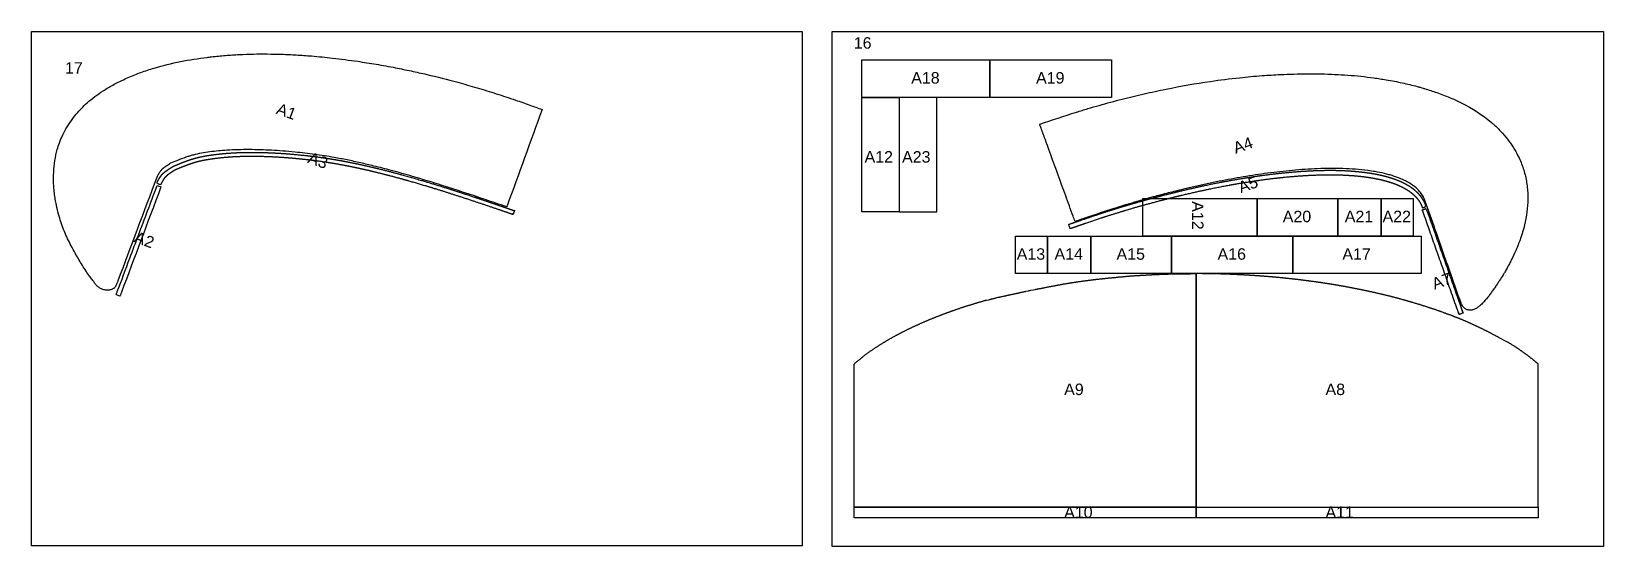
# Model space of a CAD drawing. Header units: inches. Extents: x 21 to 6890, y 10 to 2258.
import ezdxf

# ---------------------------------------------------------------- set-up
doc = ezdxf.new("R2010")
doc.units = ezdxf.units.IN
doc.header["$MEASUREMENT"] = 0
doc.header["$XCLIPFRAME"] = 0
doc.layers.add('AA LINE', color=3, linetype='Continuous', lineweight=30)
doc.styles.get("Standard").update_dxf_attribs({"font": 'arial.ttf'})
picture_1 = doc.add_image_def('image1.jpg', size_in_pixel=(12729, 8490))
picture_2 = doc.add_image_def('image2.jpg', size_in_pixel=(12742, 8499))

msp = doc.modelspace()

# ---------------------------------------------------------------- texts
at = {"layer": 'AA LINE', "color": 1, "char_height": 50, "attachment_point": 1}
for s, insert in [('16', (3614.082061345367, 2233.304371572009)), ('17', (167.1904862992507, 2124.215937384844))]:
    msp.add_mtext_dynamic_manual_height_columns(s, width=181.2341024855268, gutter_width=100, heights=[0], dxfattribs=dict(at, insert=insert))
at = {"layer": 'AA LINE', "color": 4, "char_height": 50, "attachment_point": 1}
for s, width, heights, insert in [('A18', 181.2341024855268, [0], (3865.100768823611, 2080.931220072667)), ('A19', 181.2341024855268, [0], (4410.600768823611, 2080.931220072667)), ('A12', 181.2341024855268, [0], (3661.114799432193, 1736.109716408504)), ('A23', 181.2341024855268, [0], (3825.114799432208, 1735.909716408492)), ('A20', 177.2178004245506, [48.19779277270055], (5488.645459112884, 1475.796804214009)), ('A21', 181.2341024855268, [0], (5759.645459112884, 1475.796804214009)), ('A22', 181.2341024855268, [0], (5924.645459112884, 1475.796804214009)), ('A13', 181.2341024855268, [0], (4326.179275142434, 1311.796804214009)), ('A14', 181.2341024855268, [0], (4491.179275142434, 1311.796804214009)), ('A15', 177.2178004245506, [48.19779277270055], (4762.179275142434, 1311.796804214009)), ('A16', 181.2341024855268, [0], (5203.679275142434, 1311.796804214009)), ('A17', 181.2341024855268, [0], (5749.179275142434, 1311.796804214009)), ('A9 ', 181.2341024855268, [0], (4533.41226437663, 720.9638332525755)), ('A8 ', 181.2341024855268, [0], (5675.335089781538, 720.9638332525755)), ('A10', 181.2341024855268, [0], (4533.41226437663, 184.6790830347125)), ('A11 ', 181.2341024855268, [0], (5675.335089781538, 184.6790830347125))]:
    msp.add_mtext_dynamic_manual_height_columns(s, width=width, gutter_width=100, heights=heights, dxfattribs=dict(at, insert=insert))
for s, heights, insert, rotation in [('A1', [0], (1103.556790541332, 1947.377204255073), 340), ('A4', [50], (5265.790254783669, 1770.894416941646), 19.999999999999996), ('A3', [0], (1241.275132547393, 1733.735692863894), 340), ('A5', [0], (5288.204964422153, 1598.930403554575), 19.999999999999996), ('A12', [0], (5142.271499542503, 1517.350764779734), 270), ('A2', [0], (482.2730436578841, 1387.05569904052), 340), ('A7', [0], (6134.528081996452, 1177.566390723699), 19.999999999999996)]:
    msp.add_mtext_dynamic_manual_height_columns(s, width=181.2341024855268, gutter_width=100, heights=heights, dxfattribs=dict(at, insert=insert, rotation=rotation))

# ---------------------------------------------------------------- linework, layer by layer
at = {"layer": 'AA LINE', "color": 4}
for p, q in [((3813.108536457671, 1970.291443612917), (3813.108536457656, 1470.491443612929)), ((5376.453226746917, 1365.357027754256), (4876.653226746928, 1365.357027754271)), ((5110.100339121605, 182.3053781405286), (5110.100339121591, 1201.246734990283))]:
    msp.add_line(p, q, dxfattribs=at)
for points in [[(3649.108536457656, 2134.49144361293), (4209.108536457655, 2134.49144361293), (4209.108536457655, 1970.491443612929), (3649.108536457656, 1970.491443612929)], [(4209.108536457655, 2134.49144361293), (4740.108536457656, 2134.49144361293), (4740.108536457656, 1970.491443612929), (4209.108536457655, 1970.491443612929)], [(3649.108536457656, 1970.491443612929), (3813.108536457656, 1970.491443612929), (3813.108536457656, 1470.491443612929), (3649.108536457656, 1470.491443612929)], [(3977.10853645767, 1970.291443612917), (3813.108536457671, 1970.291443612917), (3813.108536457671, 1470.291443612917), (3977.10853645767, 1470.291443612917)], [(5376.653226746928, 1529.357027754271), (5376.653226746928, 1365.357027754271), (4876.653226746928, 1365.357027754271), (4876.653226746928, 1529.357027754271)], [(5376.653226746928, 1529.357027754271), (5728.653226746928, 1529.357027754271), (5728.653226746928, 1365.357027754271), (5376.653226746928, 1365.357027754271)], [(5728.653226746928, 1529.357027754271), (5918.653226746928, 1529.357027754271), (5918.653226746928, 1365.357027754271), (5728.653226746928, 1365.357027754271)], [(5918.653226746928, 1529.357027754271), (6058.653226746929, 1529.357027754271), (6058.653226746929, 1365.357027754271), (5918.653226746928, 1365.357027754271)], [(4320.187042776479, 1365.357027754271), (4460.187042776478, 1365.357027754271), (4460.187042776478, 1201.357027754271), (4320.187042776479, 1201.357027754271)], [(4460.187042776478, 1365.357027754271), (4650.187042776479, 1365.357027754271), (4650.187042776479, 1201.357027754271), (4460.187042776478, 1201.357027754271)], [(4650.187042776479, 1365.357027754271), (5002.187042776479, 1365.357027754271), (5002.187042776479, 1201.357027754271), (4650.187042776479, 1201.357027754271)], [(5002.187042776479, 1365.357027754271), (5533.187042776479, 1365.357027754271), (5533.187042776479, 1201.357027754271), (5002.187042776479, 1201.357027754271)], [(5533.187042776479, 1365.357027754271), (6093.187042776479, 1365.357027754271), (6093.187042776479, 1201.357027754271), (5533.187042776479, 1201.357027754271)], [(5108.289337549036, 1201.21927786765), (5110.097051120885, 1201.246695105157), (5110.096902393618, 181.4858520525702), (3615.265355356429, 181.4858520525702), (3615.265355356414, 806.31023945595), (3618.783618915053, 809.3437957861423), (3620.624763598416, 811.0094446851833), (3622.416825204592, 812.6436157899988), (3624.343004173918, 814.1417261257119), (3626.238003576668, 815.6789239866155), (3628.09093317788, 817.2848978011714), (3629.913577895363, 818.8999724848215), (3631.756511944548, 820.5056480717283), (3633.681796231, 822.0337450635087), (3635.463862285148, 823.6676179406893), (3637.339765266717, 825.1742326902421), (3639.285338884887, 826.6929305852789), (3641.333850299633, 828.1146552364187), (3643.065342138345, 829.7670280794662), (3644.971231776026, 831.2745375119229), (3647.04033075008, 832.676867514292), (3648.752427940052, 834.3086527980302), (3650.803921631157, 835.6304219289121), (3654.71461755625, 839.0185567227561), (3656.489073879463, 840.5721669560843), (3658.395261744763, 842.0696808365427), (3660.332927404305, 843.5181116397687), (3662.27029483624, 844.9765379950076), (3664.190056985228, 846.3544034788027), (3665.986592005879, 847.8386413032383), (3668.016006999488, 849.2297828430418), (3669.942484196507, 850.7178976267276), (3671.961307182775, 852.1287320429363), (3673.93895505047, 853.5783557567155), (3675.876024254756, 855.0467776639814), (3677.824580149243, 856.4655200387896), (3679.793425375449, 857.8748633168251), (3681.751678594313, 859.3038994712658), (3683.702023854608, 860.6626685339104), (3685.632378010892, 862.0208411412859), (3687.631508120785, 863.4210835501979), (3689.569472007991, 864.8595188014112), (3691.579194125165, 866.2400683339037), (3693.578324235043, 867.6403107428303), (3695.527178357179, 869.0490575655966), (3697.497514721543, 870.4084230835105), (3699.437566202176, 871.7768894705476), (3701.489954576186, 873.0686719453624), (3703.451488299047, 874.3877570275325), (3705.453302457665, 875.6980394682284), (3707.455414843919, 876.9983263568972), (3709.528689004858, 878.2607186309141), (3711.499025369221, 879.6200841488424), (3713.511133307502, 880.9206692651459), (3715.512351010837, 882.2509428098818), (3717.535349184034, 883.5218394977527), (3719.507176686572, 884.8312272555448), (3721.612525097035, 886.0245453483038), (3723.674610795437, 887.3266216027804), (3725.635548063042, 888.6656977890051), (3727.800571558035, 889.870800799599), (3729.71914079644, 891.2886484914887), (3731.700963851004, 892.598334476901), (3733.673089581176, 893.8977266826803), (3735.759938025802, 895.0404705600484), (3737.866181119198, 896.2038019967111), (3739.930056183379, 897.4459049390533), (3741.921278334672, 898.7758802561693), (3743.986048081801, 899.9879965424151), (3746.048432007838, 901.280077244879), (3748.101715064751, 902.5418730636264), (3750.196471467904, 903.7548840328053), (3752.310622519885, 904.9884825612789), (3754.402993101989, 906.2814579466611), (3756.516845926292, 907.525052027162), (3758.630996978272, 908.7586505556499), (3760.724560470915, 910.0116437329232), (3762.849005302529, 911.2355449370187), (3764.972257223619, 912.4994283492085), (3767.126986938949, 913.7142286841953), (3769.309913944539, 914.9898970142201), (3771.422573858332, 916.2734733028299), (3773.53523377211, 917.5570495914397), (3775.712042184938, 918.7024775175339), (3777.79769771901, 919.8852036029818), (3780.003001649717, 921.0815039721017), (3782.187718021143, 922.2971989899777), (3784.392127268961, 923.5234860151647), (3786.556256081034, 924.758575681826), (3788.740674224797, 925.9842662517293), (3790.956868390449, 927.150878192402), (3793.101304326132, 928.3753758517812), (3795.287511835746, 929.54109310955), (3797.483714897329, 930.707108594939), (3799.568773976118, 931.9098257844414), (3801.757367306795, 932.995578626007), (3803.925074850499, 934.1107216683703), (3806.081892159257, 935.2555531391807), (3808.249003247706, 936.3906872855986), (3810.405820556493, 937.5355187563945), (3812.573528100197, 938.6506617987723), (3814.679771193607, 939.8139932354641), (3816.827487633256, 940.9285398225728), (3818.963717382705, 942.0927659421394), (3821.082043621585, 943.1864267422897), (3823.170383204355, 944.2791928595068), (3825.340774796771, 945.3043759336686), (3827.428816151935, 946.407137602913), (3829.507160182677, 947.4996054925394), (3831.58759180689, 948.5221045179605), (3833.697711859537, 949.5554937783126), (3835.80663900163, 950.6288652467736), (3837.85499637632, 951.720438453467), (3839.933340407077, 952.8129063430787), (3842.023767583318, 953.8357035961343), (3844.16417251968, 954.8599919873776), (3846.243411233356, 955.9224732209075), (3848.302062387693, 957.0043491031936), (3850.392191336285, 958.0371419083057), (3852.47232473285, 959.0696364857394), (3854.584532378938, 960.0330568819444), (3856.68584979011, 961.0261657065674), (3858.846245830513, 962.0510505530655), (3860.88550233608, 963.1123388760569), (3862.978017105763, 964.0651672649509), (3865.097536255153, 965.1188458570066), (3867.227050956584, 966.1728226766825), (3869.357758568526, 967.1868172882495), (3871.529641299143, 968.1620226022749), (3873.67064269076, 969.1663198894782), (3875.84192896608, 970.1615163075437), (3878.032908117863, 971.1673047329203), (3880.232988138696, 972.2033780419843), (3882.393384179113, 973.2282628884966), (3884.57406955122, 974.2437486382513), (3886.695676294052, 975.2274583661309), (3888.885760762902, 976.2632334475746), (3891.13671322679, 977.2708112387588), (3893.35827548988, 978.2575032429849), (3895.610420864335, 979.22509882606), (3897.861373328209, 980.2326766172445), (3900.122023116519, 981.250548188076), (3902.383269360054, 982.2484286548677), (3904.62422627193, 983.2557082184175), (3906.886665426018, 984.2136064771001), (3909.138214345176, 985.2011931642445), (3911.459732128538, 986.1908674448168), (3913.811833023223, 987.1614453042528), (3916.080092542439, 988.2595795189226), (3918.401908553422, 989.2392582474821), (3920.674045031918, 990.2074502858267), (3923.005558367293, 991.1974227940481), (3925.256212603532, 992.2149961372451), (3927.508357977973, 993.1825917203349), (3929.782283822262, 994.0908104465306), (3932.024135417041, 995.068103354013), (3934.236596811023, 996.0245104745226), (3936.479641316341, 996.961821173896), (3938.754163615914, 997.8500487960662), (3940.976024106638, 998.8267452482503), (3943.300822393967, 999.7064684565667), (3945.470915758762, 1000.741647082726), (3947.733951368134, 1001.679554237369), (3949.99907457095, 1002.547492527836), (3952.170957301552, 1003.522697841861), (3954.415791172678, 1004.4000352291), (3956.640335712129, 1005.286771713083), (3958.761345999707, 1006.290472544988), (3960.988872815518, 1007.077253508727), (3963.194619161424, 1007.923411329331), (3965.439453032579, 1008.80074871657), (3967.61312512899, 1009.715980718432), (3969.82737588878, 1010.612414526807), (3972.083696450106, 1011.440072381545), (3974.317938313948, 1012.337102645189), (3976.500413051834, 1013.292615082795), (3978.654094044205, 1014.207250629402), (3980.9418923998, 1014.985825406907), (3983.177625401803, 1015.83287791043), (3985.382775292483, 1016.699026835089), (3987.639095853809, 1017.526684689826), (3989.79247861856, 1018.451315788461), (3992.017619613251, 1019.318061168389), (3994.22426064209, 1020.134232332926), (3996.399722104337, 1020.989491022639), (3998.584880890949, 1021.855043492043), (4000.770337905194, 1022.710600409405), (4002.946992277981, 1023.525876891039), (4005.113352871091, 1024.35085069705), (4007.320590355198, 1025.147030757532), (4009.516937604391, 1025.972899246462), (4011.681210604043, 1026.867841916649), (4013.877856080884, 1027.683714853537), (4016.113290855251, 1028.540762909073), (4018.258765661403, 1029.395126915911), (4020.508072947063, 1030.122531022756), (4022.725007755577, 1030.9290048629), (4024.971630992512, 1031.746368937976), (4027.196771987217, 1032.613114317904), (4029.402220105532, 1033.46926769055), (4031.629150466074, 1034.276039758329), (4033.896957717601, 1035.05401808058), (4036.144177409818, 1035.851391051601), (4038.432572220669, 1036.60997472508), (4040.729471445373, 1037.418834386302), (4043.00488842785, 1038.277075352376), (4045.292985011051, 1039.045654577883), (4047.590778918674, 1039.824527583037), (4049.939147041672, 1040.58490062231), (4052.243357769663, 1041.484018479412), (4054.570243650463, 1042.293772823522), (4056.8968313036, 1043.11352271969), (4059.223418956737, 1043.933272615857), (4061.550901292792, 1044.723035855942), (4063.918067609292, 1045.523987558608), (4066.255247269726, 1046.324044578341), (4068.613312717118, 1047.094711397276), (4070.939900370269, 1047.914461293457), (4073.266786251026, 1048.724215637583), (4075.603965911474, 1049.524272657316), (4077.971430455609, 1050.31522880794), (4080.248338576273, 1051.123492013921), (4082.516145827814, 1051.901470336157), (4084.756650471971, 1052.588594007273), (4087.044448827551, 1053.367168784807), (4089.292861430322, 1054.124559547719), (4091.53127848105, 1054.881652083011), (4093.791177774006, 1055.589363313465), (4096.081361950694, 1056.287973674781), (4098.30948522176, 1057.054763534466), (4100.557301369232, 1057.832145401447), (4102.858077553201, 1058.511062886358), (4105.107384838846, 1059.238466993203), (4107.357586807409, 1059.935884443981), (4109.657468308489, 1060.644788584959), (4111.935867567312, 1061.403074030789), (4114.175477528593, 1062.120184358001), (4116.425977724806, 1062.807606256767), (4118.685877017748, 1063.515317487206), (4120.956666545635, 1064.193340289199), (4123.225666707714, 1064.931336403355), (4125.546732223358, 1065.600854791493), (4127.774259039155, 1066.387635755232), (4129.935693950026, 1067.042386949204), (4132.135321703214, 1067.758304365848), (4134.477571233436, 1068.388437001176), (4136.766562499555, 1069.127029570601), (4139.077036007932, 1069.816240835174), (4141.397803295926, 1070.495754775354), (4143.678588375855, 1071.174075804996), (4145.987868973663, 1071.903269277649), (4148.24717181135, 1072.630971612143), (4150.547947995304, 1073.309889097054), (4152.828136619979, 1074.008201230735), (4155.158899459972, 1074.68801339855), (4157.500552534939, 1075.338137137932), (4159.810131360397, 1076.057335058572), (4162.109714633812, 1076.776234751578), (4164.481652592495, 1077.417257621837), (4166.801226969966, 1078.136753770111), (4169.194348943229, 1078.738390887545), (4171.474239340224, 1079.446698573268), (4173.784116393302, 1080.155900941867), (4176.136957930864, 1080.766340700789), (4178.468913681425, 1081.40617066051), (4180.770584548312, 1082.055101489339), (4183.112834078534, 1082.685234124666), (4185.444491601475, 1083.335059636399), (4187.734079322863, 1084.053661101785), (4190.027245775897, 1084.652315942858), (4192.515994042461, 1085.066721620529), (4194.562408011259, 1085.888116694925), (4204.696868746263, 1087.230951610657), (4206.998539613106, 1087.879882439501), (4209.270522051562, 1088.517923033385), (4211.603968940309, 1089.107775232983), (4213.843877129211, 1089.814890008154), (4216.095868463597, 1090.452334146797), (4218.309666955682, 1091.028612062724), (4220.523167220131, 1091.614885530707), (4222.809916852767, 1092.093295519847), (4225.05280731803, 1092.700454774774), (4227.316881797885, 1093.268228276861), (4229.568574904623, 1093.915667967517), (4231.851447577979, 1094.524020132983), (4234.175197142334, 1095.10357855292), (4236.416596469452, 1095.760715567968), (4238.661574528143, 1096.297905958719), (4240.879249979492, 1096.74424169835), (4245.667581519488, 1097.877547069026), (4247.961642655396, 1098.446215254018), (4250.236905597803, 1098.974304775674), (4252.59392232225, 1099.44480680623), (4254.899171920738, 1099.973791010761), (4257.183535732283, 1100.532165416105), (4259.461184495796, 1100.980290521543), (4261.799701254332, 1101.400218336722), (4264.157314434035, 1101.850729263238), (4266.523133799942, 1102.361511729537), (4268.867172695985, 1102.931671052716), (4271.212106274948, 1103.471843719828), (4273.528246108383, 1103.971139495926), (4275.854679721464, 1104.460737947632), (4278.221990225544, 1104.92154265381), (4280.568116715045, 1105.421733112827), (4282.85277875421, 1105.970111966129), (4285.179808822575, 1106.439719313795), (4287.54682109902, 1106.910519572), (4289.892351133238, 1107.430701135057), (4292.207894511387, 1107.949988015196), (4294.565209463455, 1108.410494493753), (4296.869564379039, 1108.969465354366), (4299.156015784027, 1109.457870895534), (4301.481554714219, 1109.977456003307), (4303.807391872016, 1110.487045559082), (4306.123531705422, 1110.986341335166), (4308.439969766491, 1111.475641559252), (4310.775802476344, 1111.985529342648), (4313.121034282927, 1112.515706457718), (4315.425687426146, 1113.064681766318), (4317.732129935188, 1113.553683762755), (4320.069155555551, 1114.023589338056), (4322.396185623931, 1114.493196685707), (4324.722917464632, 1114.972799585401), (4327.07993418905, 1115.443301615971), (4329.435459775324, 1115.963781406662), (4331.780691581907, 1116.493958521732), (4334.054165158506, 1117.082021355523), (4336.399396965104, 1117.612198470593), (4338.722848301824, 1118.201752442542), (4341.048685459622, 1118.711341998317), (4343.334242181719, 1119.229734195552), (4345.671864257367, 1119.679648666813), (4347.988302318436, 1120.168948890885), (4350.294744827448, 1120.657950887307), (4352.611182888517, 1121.147251111393), (4354.886445830937, 1121.67534063302), (4357.172002553006, 1122.19373283027), (4359.448756633615, 1122.67184459179), (4361.725510714196, 1123.149956353296), (4363.963475497248, 1123.586892996154), (4366.183536769689, 1123.953264319596), (4375.490319944989, 1126.211822914799), (4377.739473190579, 1126.609075577198), (4380.008617540237, 1127.00692469488), (4382.246880550896, 1127.433865785726), (4384.471867505546, 1127.970459721193), (4386.609578540721, 1128.414409639746), (4398.482380497587, 1130.509421261038), (4405.497334317971, 1131.789195810601), (4407.783189267674, 1132.297592455823), (4410.059943348284, 1132.775704217343), (4412.42963967347, 1133.156544507302), (4414.756073286536, 1133.646142959023), (4417.112791783334, 1134.12664054162), (4419.520382723158, 1134.578642606295), (4421.823544728204, 1135.177595675017), (4424.193539280995, 1135.548440412978), (4426.570845337102, 1136.00954334679), (4428.948747848507, 1136.450655176562), (4431.336049456628, 1136.912056338009), (4433.682175946143, 1137.412246796997), (4436.071266920071, 1137.813674646309), (4438.457375617667, 1138.315058015865), (4440.793208327506, 1138.824945799246), (4443.161115286855, 1139.265759401369), (4445.529022246233, 1139.706573003506), (4447.865451411328, 1140.196469682861), (4450.233954825975, 1140.617292180944), (4452.580677770746, 1141.097491535878), (4454.937992722784, 1141.557998014435), (4457.285908578107, 1141.998215161289), (4459.643521757809, 1142.448726087819), (4461.980547378187, 1142.918631663105), (4464.348454337565, 1143.359445265243), (4466.6451995222, 1143.838153482018), (4468.951642031212, 1144.327155478469), (4471.311342804385, 1144.707697540794), (4473.597197754088, 1145.216094186031), (4475.884842069599, 1145.664517519089), (4478.162490833113, 1146.112642624528), (4480.42134140308, 1146.520189066588), (4482.699586621862, 1146.948323067987), (4484.967538060982, 1147.386154393763), (4487.224897492791, 1147.843678595945), (4489.464949869301, 1148.210646374642), (4491.765572013186, 1148.559412415106), (4494.034119907575, 1148.977252636828), (4496.252391814194, 1149.403597272405), (4498.561220144313, 1149.812634852652), (4500.837079541988, 1150.320733270225), (4503.156499879404, 1150.710077974068), (4505.51411305912, 1151.160588900584), (4507.799968008809, 1151.668985545806), (4510.097906103996, 1152.107711554472), (4512.396440654467, 1152.526446459112), (4514.714966308949, 1152.945777819022), (4517.035281329298, 1153.305135866768), (4519.332324741566, 1153.773848531516), (4521.630561064388, 1154.202578988184), (4523.918503607534, 1154.641006769216), (4526.227630165301, 1155.040048797436), (4528.536160267771, 1155.459081929711), (4530.853791239393, 1155.908399945674), (4533.163216024781, 1156.297446421882), (4535.43176391917, 1156.715286643619), (4537.720899372854, 1157.113732216555), (4540.052999311008, 1157.413415179788), (4542.330648074521, 1157.861540285226), (4544.639476404625, 1158.270577865474), (4546.918019851028, 1158.688716314845), (4549.217747312037, 1159.067469011362), (4551.496290758439, 1159.485607460719), (4553.805715543827, 1159.874653936913), (4556.036368823551, 1160.221332383949), (4558.336692739829, 1160.580093976426), (4560.698182878796, 1160.900662726631), (4562.985827194307, 1161.34908605969), (4565.286449338235, 1161.697852100154), (4567.485624823702, 1162.093613624365), (4569.860987473947, 1162.284538425879), (4572.200398915401, 1162.674479584991), (4574.479240589453, 1163.082622482321), (4576.791647651172, 1163.371713438271), (4579.111366216237, 1163.751062590072), (4581.452567023513, 1164.08103043702), (4583.78317582348, 1164.430691160403), (4586.135266865689, 1164.730970578904), (4588.496458777006, 1165.061534881122), (4590.826769349367, 1165.421191156518), (4593.137685272913, 1165.760259872589), (4595.47918430784, 1166.08023216751), (4597.841569129681, 1166.370814261634), (4600.20067344757, 1166.771347428028), (4602.500102680931, 1167.160095676601), (4604.821908839438, 1167.469475964226), (4607.12402212151, 1167.768264244569), (4609.487003398635, 1168.038855234623), (4611.828502433547, 1168.358827529558), (4614.158813005893, 1168.718483804954), (4616.439145818103, 1169.076648942162), (4618.872692414688, 1169.329336421647), (4621.160634957848, 1169.767764202693), (4623.493927806555, 1170.027464957845), (4625.786045536615, 1170.325955010539), (4628.087860591053, 1170.634738842895), (4630.360285444707, 1170.922636888291), (4632.684477424276, 1171.152052759742), (4634.96570491939, 1171.480231240868), (4637.218735124274, 1171.747541726956), (4639.51025639905, 1172.066022883718), (4641.833851923349, 1172.315429859194), (4644.094790086774, 1172.653007437093), (4646.357517616035, 1172.930611702842), (4648.653214077739, 1173.109155131238), (4650.934739800503, 1173.427338060351), (4653.195677963957, 1173.76491563825), (4655.47780014196, 1174.063107463309), (4657.751417906153, 1174.311023300626), (4660.024140987412, 1174.588925793996), (4662.275381826488, 1174.916209592232), (4664.529008486598, 1175.16352897428), (4666.794718292219, 1175.341177719757), (4669.088625388101, 1175.579694460317), (4671.379848435228, 1175.908171169092), (4673.569923051587, 1176.273647809615), (4675.86353191982, 1176.522160102187), (4678.156842560418, 1176.780667946801), (4680.468951394533, 1177.079754454764), (4682.791652235943, 1177.359148086321), (4685.125839767553, 1177.588862185392), (4687.44854060895, 1177.868255816949), (4689.750653891022, 1178.167044097292), (4692.066043229102, 1178.356179532998), (4694.299380557565, 1178.612898011775), (4696.594778791606, 1178.801436992213), (4698.961637027997, 1178.942085805956), (4701.314920980744, 1179.202383016378), (4703.707888913965, 1179.47386868935), (4706.100558619537, 1179.755349914365), (4708.399093169979, 1180.17408481899), (4710.745363847059, 1180.334128281534), (4713.058665591712, 1180.593232581388), (4715.415826503724, 1180.723587615499), (4717.707944233769, 1181.022077668192), (4720.145069561969, 1181.15481852338), (4722.462998761197, 1181.594140987315), (4724.804796023758, 1181.904117730209), (4727.158378204125, 1182.154419388618), (4729.388136800973, 1182.531084491692), (4731.526290251333, 1182.624891861745), (4733.987129602769, 1182.298135551416), (4736.370400211612, 1182.559327444741), (4738.681614362807, 1182.888400608786), (4740.918684462927, 1183.355323907741), (4743.247946312314, 1183.414815394757), (4745.87021548682, 1183.713151407395), (4748.129518324507, 1184.440853741874), (4750.266478864328, 1184.574643320021), (4752.60796804675, 1184.224317174022), (4754.881884038563, 1184.462237459312), (4757.169374314048, 1184.580509347939), (4759.627385429206, 1184.683860002314), (4761.870872349753, 1185.271028153172), (4764.278011021871, 1185.402874325456), (4766.707978886812, 1185.775508429211), (4768.890597812306, 1186.390873870357), (4771.195693370739, 1186.589706630442), (4773.529880902335, 1186.819420729512), (4775.865857799754, 1186.989161516448), (4778.21973820777, 1187.229467622786), (4780.552434601193, 1187.509159481993), (4782.746982632086, 1187.724702842151), (4784.829636184832, 1187.666787566002), (4787.436377817356, 1187.144295402085), (4789.896034110743, 1187.527819740786), (4792.188604108492, 1188.146465685913), (4794.581870269334, 1188.407955806873), (4796.966333788687, 1188.629165492075), (4799.369297273921, 1188.900949392696), (4801.680809652751, 1189.220027004714), (4804.016190094901, 1189.409758895704), (4806.263996389911, 1189.516842321751), (4808.644428909944, 1189.537842738846), (4811.120343535715, 1189.711758712666), (4813.479447853589, 1190.112291879046), (4815.862122007135, 1190.393474876425), (4818.206305090773, 1190.62348720313), (4820.550488174382, 1190.85349952985), (4822.876767747408, 1191.01294653711), (4825.213937555365, 1191.142705115922), (4827.511721610497, 1191.251279680156), (4829.898272723307, 1191.402520501211), (4832.232460254903, 1191.632234600281), (4834.608717588051, 1191.793172745714), (4836.954093582242, 1191.983202864324), (4839.300066031659, 1192.153241878866), (4841.626345604685, 1192.31268888614), (4843.983804744332, 1192.433048368209), (4846.309487862089, 1192.612486479509), (4848.63576743513, 1192.771933486797), (4850.952946139003, 1192.901095610341), (4853.319804375422, 1193.041744424084), (4855.63668485169, 1193.180902099669), (4857.933574223904, 1193.319463319971), (4860.201669850603, 1193.417147649273), (4862.561216583692, 1193.467538267166), (4864.906890805489, 1193.64757283375), (4867.25286325492, 1193.817611848306), (4869.538862392217, 1193.985861497054), (4871.846045544107, 1194.114725392977), (4874.175903848748, 1194.154225775939), (4876.502481649396, 1194.303677231171), (4878.808770118411, 1194.462527783176), (4881.116251497921, 1194.581396127057), (4883.434324884728, 1194.680571594533), (4885.792380479628, 1194.780939972563), (4888.158940488383, 1194.931584338348), (4890.494619158182, 1195.111320677282), (4892.79180675803, 1195.239886345571), (4895.129274793622, 1195.35964937237), (4897.466742829214, 1195.47941239917), (4899.803316181888, 1195.629162082037), (4902.131086893116, 1195.738631329175), (4904.498541584775, 1195.859289038864), (4906.825715840676, 1195.988749390071), (4909.193170532379, 1196.109407099775), (4911.518853650121, 1196.288845211089), (4913.856023458078, 1196.418603789901), (4916.184092396912, 1196.518077485027), (4918.490679093533, 1196.66693248499), (4920.809945390878, 1196.726125744371), (4923.158303661401, 1196.816200342724), (4925.485477917331, 1196.945660693916), (4927.822349497653, 1197.08541482477), (4930.140124656855, 1197.194585844259), (4932.398821186782, 1197.271980841873), (4934.725697215048, 1197.411436745107), (4937.073757257952, 1197.511506895472), (4939.392427100028, 1197.590691258908), (4941.710500486834, 1197.689866726399), (4944.059156985005, 1197.76994577271), (4946.406918800274, 1197.880011475146), (4948.754084160229, 1198.010068281593), (4951.101547747863, 1198.130129536028), (4953.43961223871, 1198.229901458773), (4955.777974957221, 1198.319677829505), (4958.136328779755, 1198.410050655493), (4960.424117282861, 1198.518326992092), (4962.773370236288, 1198.578414934392), (4965.131127603554, 1198.688778864419), (4967.409517009915, 1198.776765869344), (4969.728186851991, 1198.855950232766), (4972.036861142054, 1198.934836368567), (4974.346131887402, 1198.993731400314), (4976.705380392841, 1199.054117570234), (4979.063137760122, 1199.164481500276), (4981.361816498158, 1199.243069408428), (4983.731657010895, 1199.283762701929), (4986.069125046486, 1199.403525728728), (4988.427777096656, 1199.483903002717), (4990.736451386734, 1199.562789138519), (4993.065116780852, 1199.64227172956), (4995.384979533466, 1199.681473884902), (4997.715136065757, 1199.710978715836), (5000.063792563914, 1199.791057762176), (5002.332484645855, 1199.868750987425), (5004.66323763343, 1199.878264714319), (5006.972210151127, 1199.947155298079), (5009.261191564785, 1200.015449426584), (5011.591049869426, 1200.05494980956), (5013.930009043177, 1200.124735076224), (5033.237384555496, 1200.500701599634), (5035.506971320368, 1200.548408168801), (5037.828623438791, 1200.527637011993), (5040.158183515813, 1200.577132946982), (5042.408673859534, 1200.594256404812), (5044.740619757618, 1200.563787923612), (5047.049592275317, 1200.632678507387), (5049.399739911677, 1200.662779793576), (5075.655957634501, 1200.84589421494), (5077.947324869221, 1200.834223927242), (5080.338349396551, 1200.835531467917), (5082.675817432157, 1200.955294494717), (5084.995680184771, 1200.994496650058), (5087.345529593481, 1201.034593488289), (5089.674791442854, 1201.094084975306), (5092.005544430399, 1201.1035987022), (5094.35599029438, 1201.123704436376), (5096.685252143752, 1201.183195923407), (5098.955137136259, 1201.220906940561), (5101.297078586386, 1201.190736686982), (5103.646629767447, 1201.240829077254), (5105.937102319278, 1201.259145445623)], [(3615.103775730064, 181.4858520525702), (5110.103775730063, 181.4858520525702), (5110.103775730063, 135.4858520525702), (3615.103775730064, 135.4858520525702)], [(5110.103775730063, 181.4858520525702), (6605.103775730063, 181.4858520525702), (6605.103775730063, 135.4858520525702), (5110.103775730063, 135.4858520525702)]]:
    msp.add_lwpolyline(points, close=True, dxfattribs=at)
msp.add_lwpolyline([(5110.097051120885, 1201.246695105157), (5110.096902393618, 181.4858520525702), (6604.859064022193, 181.4858520525702), (6604.859064022178, 806.4110529613642), (6594.811438008777, 814.9948909710763), (6591.609764454389, 817.35045596724), (6590.056000181021, 818.7947608459762), (6588.674844340754, 820.1541756262848), (6587.119434889114, 821.3183068206962), (6585.54224496764, 822.5418148719871), (6584.003247888436, 823.8264891459511), (6582.523925893749, 825.1229483377645), (6580.987314635638, 826.3276581955395), (6579.391028293, 827.5205831354796), (6577.842333889418, 828.7949636297961), (6576.343020790677, 830.0908263663403), (6574.698247826074, 831.2322824079855), (6573.224447968908, 832.6789731077987), (6571.667249151474, 833.9030776143443), (6570.100651237268, 835.1068927892155), (6568.514062219022, 836.3101115088173), (6566.966262498344, 837.5545053470668), (6565.379971707717, 838.7477285146268), (6563.773391585461, 839.9503507789594), (6562.186802567214, 841.1535694985612), (6560.62930552213, 842.3876695571488), (6559.111790685157, 843.6229625262749), (6557.476715044976, 844.7747123475673), (6555.888933116175, 846.017913275249), (6554.264449483291, 847.1499702201507), (6552.637580029315, 848.3619915812413), (6551.02189903792, 849.5343289618576), (6549.456792261901, 850.6881663766069), (6547.716238963968, 851.686702413539), (6545.911835394638, 852.8133912610027), (6544.348970252116, 854.2274112560225), (6542.800872303806, 855.4818006462845), (6541.23666021069, 856.6056514049523), (6539.580698783551, 857.7867914270571), (6537.917425853096, 858.8776732532968), (6536.37455181463, 860.2922897035858), (6534.732761126417, 861.3337902249876), (6533.037712174072, 862.4837506804723), (6531.372053422541, 863.6545969229153), (6529.640600993733, 864.6834178435637), (6528.047152739874, 866.1165342597341), (6526.452655763073, 867.2494858875252), (6524.837272999296, 868.4118277161288), (6523.213385821667, 869.5238935569612), (6521.619485300134, 870.6368540806978), (6519.9565105973, 871.7177403549248), (6518.2420669962, 872.8471132511002), (6516.51852252596, 873.9462012635447), (6514.834363808562, 875.066473290597), (6513.159305960257, 876.2170302013508), (6511.408757110314, 877.2152680106481), (6509.691629460487, 878.4346008750398), (6508.048645861707, 879.516083604536), (6506.346583633711, 880.5657903121426), (6504.632140032581, 881.6951632083181), (6502.861003623313, 882.7127956664007), (6501.14477065639, 883.9021418747105), (6499.39153775772, 884.9903396522385), (6497.669186198049, 886.0494454565886), (6495.992637211557, 887.2499801274788), (6490.260617561737, 890.9206681738686), (6488.49037583536, 891.9083139758839), (6486.729533205752, 892.9162491095738), (6485.002708231505, 894.1252881943036), (6483.230378911712, 895.1829028604805), (6481.448054039863, 896.2402192990374), (6479.636040739596, 897.2866455026631), (6477.795233693773, 898.2921948152615), (6475.973224841479, 899.338322791238), (6474.084527628988, 900.2724121015015), (6472.203141919816, 901.2967596076159), (6470.342343769951, 902.301712464974), (6468.473041206248, 903.2563893345466), (6434.948687852693, 921.344646083784), (6433.171731078298, 922.2220425858939), (6431.272441858526, 923.1758247725627), (6429.389863238785, 924.240154486786), (6427.511161578337, 925.1745420246988), (6425.598298074908, 926.2479726080163), (6423.739289290837, 927.192952153211), (6421.847609802002, 928.2269969837178), (6419.957719678989, 929.2010685020903), (6418.066636645407, 930.2151222285427), (6416.112145755656, 931.0071862170261), (6414.212712348292, 932.3011154001541), (6412.376378717031, 933.1567314323873), (6410.437107289135, 934.1093207085466), (6408.55393221414, 935.1936415267955), (6406.724910086165, 936.1395157549084), (6404.834423507882, 937.133578377321), (6402.953037798664, 938.1579258834353), (6401.09253787645, 939.152883188766), (6399.222638857491, 940.1275511623788), (6397.343042514125, 941.0919253563587), (6395.471652356964, 942.1165710901222), (6393.592652468853, 943.0609541800476), (6391.731854319018, 944.0659070373767), (6389.863744665824, 944.9806016988549), (6387.974152770445, 945.9446776652001), (6386.076056461212, 946.8584776437744), (6384.176767241426, 947.812259830458), (6382.317460229735, 948.7672349276507), (6380.447561210776, 949.7419029012926), (6378.598846206382, 950.677185122109), (6376.811595652309, 951.5642789485973), (6374.931999308943, 952.5286531425626), (6373.051806510307, 953.513018440597), (6371.164302208372, 954.4071255427514), (6369.253526298386, 955.4105872619219), (6367.355728216773, 956.3143916884691), (6365.46583809376, 957.2884632068415), (6363.549241818631, 958.1516889700104), (6361.649356143576, 959.1254622607483), (6359.760957158751, 960.0495560189846), (6357.871663490963, 961.0036364333026), (6355.955663671133, 961.8468710924316), (6354.017286926172, 962.7694737124802), (6352.080699547003, 963.6321030204087), (6350.166489092966, 964.4153643673887), (6348.234230940752, 965.4682073914116), (6346.354634597386, 966.4325815853915), (6344.498906317325, 967.2676100583011), (6342.580818904053, 968.1808135816062), (6340.70271369886, 969.0952100154499), (6338.78641565138, 969.948440226606), (6336.939191785159, 970.8337446872864), (6335.081674139305, 971.7287464723593), (6333.184770740581, 972.6025642428393), (6331.287270886604, 973.4963731173737), (6329.380073708247, 974.3798882122463), (6327.472578302272, 975.2733988591316), (6325.587459821413, 976.0875415450971), (6323.648188393547, 977.0401308212274), (6321.730399207879, 977.9433387925054), (6319.79440828398, 978.7859769963796), (6317.865430635762, 979.7288689481318), (6315.879163724106, 980.5800115658456), (6313.949887848253, 981.5328990695959), (6312.003603144707, 982.3852345978629), (6310.065524627365, 983.2978416659132), (6308.138336344955, 984.1807603054874), (6306.21025337964, 985.093665601158), (6304.243977572039, 985.9454046741555), (6302.285013267754, 986.8874019430039), (6300.320228598327, 987.6891632558506), (6298.378571349354, 988.7217169481845), (6296.43407601163, 989.5140791642878), (6294.446019734152, 990.4251950941359), (6292.489441250959, 991.2872279467954), (6290.522867215709, 992.1489625717912), (6288.556591408107, 993.0007016447742), (6286.53183342653, 993.8006735918278), (6284.541987783274, 994.7717628338249), (6282.61778177721, 995.5547259531849), (6280.610330850961, 996.4452543237092), (6278.617348891303, 997.1861476415323), (6276.608406826866, 998.126653772193), (6274.65331948186, 998.9387088647017), (6272.657355245797, 999.779557702768), (6270.672579472329, 1000.580722560346), (6268.666619684254, 1001.421273170763), (6266.682142138421, 1002.212442476327), (6264.686476130008, 1003.043295762352), (6262.734371061348, 1003.755395334646), (6260.716626355438, 1004.655621029549), (6258.742740816886, 1005.427097458708), (6256.727083704447, 1006.257354289464), (6254.712917730181, 1007.037633360098), (6252.696962390064, 1007.87788574288), (6250.711590161341, 1008.699041704512), (6248.668630441533, 1009.438443884162), (6246.622986672997, 1010.267806031999), (6244.524228827939, 1010.86548111746), (6242.244800551095, 1011.147627765105), (6239.959119346398, 1012.30997944617), (6238.014922236295, 1013.092346110261), (6236.129659567871, 1014.2466357927), (6234.314808178808, 1015.052870520096), (6232.367628792342, 1015.935192704415), (6230.435813055358, 1016.637893179937), (6228.417471894178, 1017.558109978908), (6226.415090837747, 1018.278713965028), (6224.378249710714, 1019.148356548623), (6222.374973971366, 1019.898947190809), (6220.393776929514, 1020.580165424089), (6218.301435904852, 1021.298085361511), (6216.143301202914, 1021.873979977124), (6214.010381514889, 1022.610698108019), (6211.937136911363, 1023.359201156778), (6209.845094114322, 1024.067125542144), (6207.770656600287, 1024.855610798997), (6205.697710224411, 1025.594118295728), (6203.625062076155, 1026.322630240418), (6201.541821920588, 1027.070835061527), (6199.518256849579, 1027.830824800472), (6197.456498936239, 1028.529648316729), (6195.364157911606, 1029.247568254137), (6193.261523107283, 1029.975185515937), (6191.15888830296, 1030.702802777723), (6189.066249050664, 1031.430718267158), (6187.029706151237, 1032.290365298711), (6184.988237569631, 1032.979789718225), (6182.933791159621, 1033.768871430333), (6180.871436791027, 1034.48768605063), (6178.80788951188, 1035.246482879036), (6176.754934240058, 1035.985586831037), (6174.691685188574, 1036.73438810743), (6172.609339715911, 1037.452606272443), (6170.545494209172, 1038.221398652891), (6168.464341647048, 1038.899634609839), (6166.434657983262, 1039.529383944809), (6164.349330234267, 1040.347557630095), (6162.297269645364, 1041.056674926014), (6160.214029489825, 1041.804879747123), (6158.193446695148, 1042.464913965839), (6156.090811890839, 1043.192531227625), (6153.998172638528, 1043.92044671706), (6151.92701562846, 1044.598980901628), (6149.834376376164, 1045.326896391063), (6147.773214918093, 1046.005728803265), (6145.680575665813, 1046.733644292686), (6143.579431999662, 1047.411283794364), (6141.487090975001, 1048.129203731757), (6139.375355301554, 1048.826536109841), (6137.273615180149, 1049.52416671556), (6135.182168838406, 1050.212099996886), (6133.060735840567, 1050.899138595323), (6130.968991271174, 1051.597067428661), (6128.838457404241, 1052.253821143382), (6126.737015510442, 1052.941456197058), (6124.655266493077, 1053.639683258061), (6122.572921020442, 1054.357901423089), (6120.444474746967, 1054.944686273633), (6118.321550610925, 1055.681702632191), (6116.2424856423, 1056.289969724948), (6114.138061472154, 1057.077560298897), (6112.042584131077, 1057.565284312087), (6109.925480360193, 1058.442536626618), (6107.887292282552, 1059.022009973847), (6105.755863732714, 1059.708750344634), (6103.695000502294, 1060.377587204824), (6101.614742623131, 1061.02583650569), (6099.543287385398, 1061.714366242285), (6097.423345525747, 1062.351427080571), (6095.303105438476, 1062.998483470899), (6093.210466186179, 1063.726398960334), (6091.13259412808, 1064.294683844997), (6089.001165578184, 1064.981424215784), (6086.928815657606, 1065.699940608461), (6084.838562226372, 1066.347891681678), (6082.719515049625, 1066.954965863926), (6080.588086499787, 1067.641706234713), (6078.498131296203, 1068.279661755903), (6076.388184988578, 1068.917020821838), (6074.268541356576, 1069.544086108111), (6072.148301269275, 1070.191142498439), (6070.038056734016, 1070.838497116401), (6067.978684641769, 1071.457356216455), (6065.869334789428, 1072.07472417835), (6063.749392929762, 1072.711785016636), (6061.660034181446, 1073.329749433814), (6059.540688777079, 1073.946819168046), (6057.430742469454, 1074.584178233981), (6055.311695292707, 1075.191252416199), (6053.192349888324, 1075.80832215046), (6051.063903614818, 1076.395107001004), (6048.903681319438, 1077.040970480779), (6046.834611902812, 1077.64953580117), (6044.69557362201, 1078.256013528134), (6042.575929990007, 1078.883078814407), (6040.466281910017, 1079.510442328315), (6038.347532960905, 1080.107520958521), (6036.217893776875, 1080.734288017174), (6034.026636102439, 1081.079092025666), (6031.778993699959, 1081.972458484986), (6029.742594988142, 1082.491958520051), (6027.611762893545, 1083.158707786799), (6025.53359260781, 1083.736988223488), (6023.443637404225, 1084.374943744693), (6021.35427865591, 1084.992908161843), (6019.276406597811, 1085.56119304652), (6017.156166510524, 1086.208249436847), (6015.048606023976, 1086.765644086579), (6012.909567743204, 1087.372121813528), (6010.830801002185, 1087.970393354273), (6008.694744997729, 1088.476915560979), (6006.487825446222, 1089.011336830324), (6004.317905826434, 1089.646906530437), (6002.219744436644, 1090.224590511843), (6000.107114080294, 1090.951909546009), (5998.049531353898, 1091.510795333943), (5995.901093976323, 1092.096983729203), (5993.802932586533, 1092.674667710624), (5991.673591630139, 1093.29143921722), (5989.516351611118, 1093.837347176766), (5987.336734666938, 1094.462623097231), (5985.24886705681, 1095.030609754259), (5983.172486136884, 1095.548916878815), (5981.025539897512, 1096.085127513954), (5978.85770787118, 1096.650728349905), (5976.719564273297, 1097.227219420801), (5974.572021578641, 1097.78342115998), (5972.41537801489, 1098.309338015471), (5970.23844511945, 1098.84465396772), (5968.090007741875, 1099.430842362981), (5965.943061502517, 1099.967052998134), (5963.776124159105, 1100.502667177988), (5961.668861900178, 1101.050066275722), (5959.502819239655, 1101.555693799509), (5957.365272097041, 1102.112193766337), (5955.199229436546, 1102.617821290154), (5953.040796506959, 1103.203711457779), (5950.913543144007, 1103.750514100229), (5948.714079283366, 1104.035046568951), (5946.478818254005, 1104.848746839703), (5944.423323121037, 1105.337663763432), (5942.326652869435, 1105.86536998473), (5940.171500443828, 1106.3413090801), (5938.023063066283, 1106.92749747536), (5935.897002613854, 1107.434317909701), (5933.741253733007, 1107.930248109125), (5931.595500404188, 1108.426476536169), (5929.437962157489, 1108.982380047727), (5927.311901705105, 1109.489200482068), (5925.156749279484, 1109.965139577423), (5922.99100484664, 1110.460771549227), (5920.834659510508, 1110.976692852676), (5918.668020394716, 1111.502311480533), (5916.51227151387, 1111.998241679943), (5914.356820860643, 1112.484176327325), (5912.110063288577, 1112.677257689643), (5909.790066200889, 1113.64850097171), (5907.716965784942, 1114.056857023981), (5905.549133758611, 1114.622457859932), (5903.404275112682, 1115.088699630909), (5901.22942981067, 1115.554046718982), (5899.052795142864, 1116.079367119189), (5896.897046262033, 1116.575297318599), (5894.704595677044, 1116.960083535199), (5892.48410184188, 1117.614153201193), (5890.379523631693, 1118.071592330681), (5888.176481039437, 1118.476071423701), (5885.98985081959, 1119.001093596274), (5883.772483448351, 1119.215060745565), (5881.456363319898, 1120.056361851307), (5879.362675344628, 1120.484112552363), (5877.186040676808, 1121.009432952571), (5875.01209005773, 1121.444793384562), (5872.799350141066, 1121.83897869792), (5870.582136809897, 1122.383097291629), (5868.408484418424, 1122.808462171607), (5866.212156874198, 1123.323190564533), (5864.037311572216, 1123.788537652592), (5861.86186981495, 1124.273875844719), (5859.668822774705, 1124.678653165374), (5857.472197002846, 1125.203377110297), (5855.297649928498, 1125.658728646343), (5853.11161616392, 1126.163759714891), (5850.900665613078, 1126.497971716085), (5848.653465625843, 1127.041195626905), (5846.508010524629, 1127.527428501922), (5844.304669704722, 1127.941903146969), (5842.089842194631, 1128.406057324489), (5839.913207526826, 1128.931377724711), (5837.759248011788, 1129.367334611972), (5835.563815150452, 1129.852076348815), (5833.400158311049, 1130.277739456414), (5831.186225483833, 1130.711906977867), (5828.981989981038, 1131.156368278982), (5826.797745582283, 1131.601426035365), (5824.613202955892, 1132.056479343777), (5822.418664777475, 1132.511234424553), (5820.224424826707, 1132.955993953302), (5818.021084006801, 1133.37046859835), (5815.818041414559, 1133.774947691355), (5813.593814807695, 1134.218812537201), (5811.388982849631, 1134.683264942341), (5809.185642029724, 1135.097739587388), (5806.974095023628, 1135.451942692652), (5804.767771927377, 1135.966372857929), (5802.60411508793, 1136.392035965542), (5800.429269785933, 1136.8573830536), (5798.245323614827, 1137.292445257957), (5796.052873029867, 1137.677231474572), (5793.848637527057, 1138.121692775672), (5791.644998479516, 1138.546162972747), (5789.441955887244, 1138.950642065752), (5787.238615067354, 1139.365116710785), (5785.054967123882, 1139.790183363129), (5782.881016504789, 1140.22554379512), (5780.717956120641, 1140.631215798665), (5778.504321521073, 1141.055387768105), (5776.320673577602, 1141.480454420434), (5774.127924764979, 1141.875236189047), (5771.935772407667, 1142.250026853635), (5769.714229849514, 1142.603931731249), (5767.499700567071, 1143.058090356757), (5765.296657974815, 1143.462569449762), (5763.114501169503, 1143.83765834197), (5760.910862121977, 1144.262128539045), (5758.708714212609, 1144.636620975969), (5756.495079613056, 1145.060792945409), (5754.322023676852, 1145.466166721318), (5752.148967740676, 1145.871540497242), (5749.955920700448, 1146.276317817882), (5747.771676301693, 1146.721375574266), (5745.579822172001, 1147.086170686827), (5743.369169848809, 1147.410387136009), (5741.126443276078, 1147.803677766463), (5738.894010483023, 1148.187271072511), (5736.690669663103, 1148.601745717543), (5734.488819981385, 1148.966242602469), (5732.267277423247, 1149.320147480084), (5730.044243726936, 1149.724030117835), (5727.831802037936, 1150.108219879151), (5725.629654128582, 1150.48271231609), (5723.407216887555, 1150.866603849801), (5721.214468074932, 1151.261385618414), (5719.012916620847, 1151.615886951298), (5716.790777607456, 1151.989782932967), (5714.569235049317, 1152.343687810596), (5712.348587174098, 1152.667606032129), (5710.085869497326, 1153.060300207314), (5707.864326939174, 1153.414205084929), (5705.642784381051, 1153.768109962573), (5703.4112462709, 1154.121716612539), (5701.189107257508, 1154.495612594208), (5698.947275367665, 1154.858916568595), (5696.716333712799, 1155.192532114506), (5694.484497374984, 1155.556134316528), (5692.263253044496, 1155.900043642115), (5690.040517575819, 1156.293930727839), (5687.838966121735, 1156.648432060723), (5685.608620922123, 1156.962056502608), (5683.365596121772, 1157.365342685076), (5681.156434936752, 1157.639581374151), (5678.893717259981, 1158.032275549321), (5676.681872026222, 1158.396474206612), (5674.443022412742, 1158.659822660727), (5672.191493198535, 1159.012832855452), (5669.943840943595, 1159.235900873838), (5667.670233031893, 1159.658283477441), (5665.468681577839, 1160.012784810354), (5663.247735474955, 1160.346698583915), (5661.047078703761, 1160.671213260731), (5658.825834373287, 1161.015122586333), (5656.604590042769, 1161.359031911921), (5654.382152801741, 1161.742923445617), (5652.150614691591, 1162.096530095583), (5649.949659692777, 1162.431040324441), (5647.728713589893, 1162.764954098001), (5645.489863976427, 1163.028302552145), (5643.238334762222, 1163.381312746841), (5640.987402003315, 1163.714331837512), (5638.768245266239, 1163.988272298938), (5636.506422272372, 1164.350979818042), (5634.284879714249, 1164.704884695642), (5632.074823846326, 1165.009110040784), (5629.814491990632, 1165.321839799766), (5627.565348597503, 1165.594885578288), (5625.305016741809, 1165.907615337269), (5623.054680438143, 1166.220643323871), (5620.814637914152, 1166.523973986109), (5618.595182949443, 1166.807909999533), (5616.335149321383, 1167.110644206517), (5614.095106797392, 1167.413974868741), (5611.856257183941, 1167.677323322855), (5609.596820011137, 1167.96006642577), (5607.347378390389, 1168.243107756305), (5605.107037638735, 1168.556433970541), (5602.886687991134, 1168.870356640076), (5600.667829481752, 1169.134301549474), (5598.426295819545, 1169.487609971834), (5596.216836406877, 1169.771844212908), (5593.996784986926, 1170.075771330386), (5591.776435339341, 1170.389693999935), (5589.556383919376, 1170.693621117428), (5587.336928954695, 1170.977557130882), (5585.107776665622, 1171.251199364658), (5582.86892705217, 1171.514547818773), (5580.609191651745, 1171.807286473715), (5578.369447355361, 1172.100621583926), (5576.150588845949, 1172.36456649331), (5573.931432108903, 1172.638506954736), (5571.711380688952, 1172.942434072228), (5569.472232847851, 1173.215778078385), (5567.242782331143, 1173.499415864189), (5565.003336262378, 1173.782755422373), (5562.764486648941, 1174.046103876488), (5560.515641483448, 1174.309154102997), (5558.267094545603, 1174.562208777464), (5556.01765292484, 1174.845250107999), (5553.769404214616, 1175.088309230454), (5551.521155504392, 1175.331368352894), (5549.271713883643, 1175.614409683428), (5547.042859822204, 1175.878056365178), (5544.794312884359, 1176.131111039659), (5542.565757050526, 1176.384762169396), (5540.326907437075, 1176.648110623526), (5538.098948058554, 1176.881770649208), (5535.849208210157, 1177.174807531784), (5533.611253279609, 1177.408169329832), (5531.36270634175, 1177.661224004299), (5529.104760307133, 1177.893989347063), (5526.835327582345, 1178.176434222343), (5524.586482416836, 1178.439484448837), (5522.337935478978, 1178.69253912329), (5520.070292119998, 1178.915010686421), (5517.812047857745, 1179.157771581227), (5515.554698278398, 1179.37054581998), (5513.26587090481, 1179.632403135907), (5510.987337310884, 1179.88456312747), (5508.729689503916, 1180.107332918236), (5506.460853234383, 1180.369786689461), (5504.20290719978, 1180.60255203224), (5501.92437360584, 1180.854712023803), (5499.67612489563, 1181.097771146243), (5497.418477088648, 1181.320540936994), (5495.16053105406, 1181.553306279787), (5492.891694784497, 1181.815760051013), (5490.644042529571, 1182.038828069398), (5488.385500039686, 1182.291584516231), (5486.13754955711, 1182.524648086658), (5483.879007067224, 1182.777404533477), (5481.621359260256, 1183.000174324228), (5479.373408777667, 1183.233237894655), (5477.066677893467, 1183.424529891166), (5474.807538948326, 1183.697277442053), (5472.550785824262, 1183.890060576723), (5470.274936279062, 1184.05226060007), (5467.986108905474, 1184.314117916012), (5465.747855747277, 1184.557475266101), (5463.509304361445, 1184.810828168203), (5461.282836121083, 1184.994510433764), (5458.974315871075, 1185.245775742423), (5456.727260071419, 1185.448852656754), (5454.461704305867, 1185.601355355695), (5452.174069842802, 1185.823230463571), (5449.916720263498, 1186.036004702295), (5447.659967139419, 1186.228787836978), (5445.394113146233, 1186.391286087946), (5443.110952097717, 1186.463227915428), (5440.790945157523, 1186.764172756575), (5438.574472469174, 1186.94815324977), (5436.328013124757, 1187.131239060076), (5434.053058262476, 1187.263452427341), (5431.776015806708, 1187.465634658769), (5429.518666227376, 1187.678408897507), (5427.272206882974, 1187.861494707813), (5425.014857303626, 1188.074268946536), (5422.767801503969, 1188.277345860868), (5420.511048379891, 1188.470128995566), (5418.254593483447, 1188.652916578223), (5415.989634173178, 1188.785428173123), (5413.713188172709, 1188.96761930051), (5411.45613682101, 1189.170397987207), (5409.200576607485, 1189.323198913796), (5406.924428834651, 1189.495394489171), (5404.648579289436, 1189.657594512504), (5402.372133288952, 1189.839785639891), (5400.107173978684, 1189.972297234806), (5397.822521791966, 1190.094216822395), (5395.526681142712, 1190.255820390473), (5393.259037783732, 1190.47829195359), (5391.004372253096, 1190.601106224097), (5388.718228928233, 1190.773003571837), (5386.442975838289, 1190.915212491116), (5384.157130741047, 1191.077114286828), (5381.871285643835, 1191.239016082527), (5379.585142318958, 1191.410913430267), (5377.299297221731, 1191.572815225965), (5375.033741456192, 1191.72531792492), (5372.758190138613, 1191.877522396211), (5370.463542399882, 1191.999143756194), (5368.148605329492, 1192.130164212922), (5365.842470900561, 1192.301465105378), (5363.576020452105, 1192.4839544604), (5361.291368265401, 1192.605874048004), (5358.995527616162, 1192.767477616082), (5356.701476332701, 1192.869107871996), (5354.375947255014, 1193.019821205129), (5352.101588847987, 1193.132043468354), (5349.796050874325, 1193.283353256756), (5347.509609321829, 1193.465246156523), (5345.244351783925, 1193.607753303422), (5342.958804914333, 1193.759659547107), (5340.673556272361, 1193.901570238766), (5338.388605858008, 1194.033485378397), (5336.1036554437, 1194.165400518028), (5333.818406801742, 1194.307311209671), (5331.543451939445, 1194.439524576937), (5329.268497077135, 1194.571737944217), (5326.993542214825, 1194.703951311468), (5324.717692669596, 1194.866151334815), (5322.433040482922, 1194.988070922419), (5320.158085620626, 1195.120284289685), (5317.88283253068, 1195.262493208978), (5315.617873220396, 1195.395004803878), (5313.362611234521, 1195.537810178426), (5311.098248379507, 1195.650330669286), (5308.814192648088, 1195.75225915285), (5306.519843137007, 1195.863884960792), (5304.235787405588, 1195.965813444341), (5301.961130770911, 1196.088031259594), (5299.688263502058, 1196.150275762684), (5297.38332198368, 1196.281594447031), (5295.11955558395, 1196.374123833837), (5292.825802528152, 1196.465758537724), (5290.541746796718, 1196.567687021288), (5288.247099057987, 1196.689308381257), (5285.97303887861, 1196.791535092441), (5283.699575154487, 1196.8737706996), (5281.400001733548, 1196.825169447514), (5279.002416198213, 1197.043764051366), (5276.788925786239, 1197.127789024318), (5274.495470958076, 1197.209428176192), (5272.19784094297, 1197.431005056405), (5269.964061199321, 1197.524429126115), (5267.68940456466, 1197.646646941368), (5265.425339937295, 1197.749171880186), (5263.14188066113, 1197.831109259681), (5260.856632019173, 1197.973019951339), (5258.591374481255, 1198.115527098267), (5256.327906309174, 1198.198060933045), (5254.034749708631, 1198.269704532893), (5251.731597556047, 1198.341049905106), (5249.429041858775, 1198.392404173264), (5247.125293250921, 1198.483740649531), (5244.832434878013, 1198.545388697351), (5242.538085366932, 1198.657014505293), (5240.253731407893, 1198.768938540884), (5237.979671228487, 1198.871165252054), (5235.697106635225, 1198.923115975496), (5233.393358027416, 1199.014452451763), (5231.109600523616, 1199.106385383285), (5228.865527000291, 1199.209506777373), (5226.571177489209, 1199.321132585329), (5224.298011992722, 1199.393372640446), (5222.005451847433, 1199.445025136254), (5219.712295246905, 1199.516668736086), (5217.418542191079, 1199.608303440003), (5215.164473115756, 1199.711126606456), (5212.891009391633, 1199.793362213586), (5210.638431454454, 1199.846207619932), (5208.345573081546, 1199.907855667752), (5206.074196950865, 1199.92012241072), (5203.762242156821, 1199.951187347203), (5201.472067832639, 1199.922875426807), (5199.139227251637, 1199.983330564075), (5196.855767975472, 1200.065267943569), (5194.591703348107, 1200.167792882417), (5192.328831631296, 1200.230335613141), (5190.046565265669, 1200.272290784542), (5187.753706892761, 1200.333938832362), (5185.472931665337, 1200.325916243655), (5183.15247245744, 1200.306705192382), (5180.819631876437, 1200.367160329649), (5178.558847753038, 1200.359734196212), (5176.266287607794, 1200.411386692005), (5173.984319469788, 1200.443346311393), (5171.691461096894, 1200.504994359213), (5169.410089414201, 1200.51696287456), (5167.106937261646, 1200.588308246758), (5164.825565578923, 1200.600276762106), (5162.537478848198, 1200.50199597752), (5160.131687126645, 1200.660319041602), (5157.907902935009, 1200.754041338947), (5155.645925901101, 1200.786597413604), (5153.354856894001, 1200.788272149275), (5151.032310092659, 1200.839029962164), (5148.750043727062, 1200.880985133564), (5146.471057865432, 1200.812989232708), (5144.104950124367, 1200.982500759357), (5141.903841085512, 1200.986859543754), (5139.623065858073, 1200.978836955033), (5137.291119959989, 1201.009305436233), (5135.018252691121, 1201.071549939337), (5132.744490739349, 1201.163781098493), (5130.502504809481, 1201.196933628405), (5128.209944664208, 1201.248586124213), (5125.938568533527, 1201.260852867195), (5123.626911967118, 1201.281922251637), (5121.345242056762, 1201.303886319012), (5119.064466829337, 1201.295863730276), (5116.755494311654, 1201.226973146516), (5114.385653798903, 1201.186279853002), (5112.0528132179, 1201.246734990283), (5110.100339121591, 1201.246734990283), (5110.100339121605, 182.3053781405286)], dxfattribs=at)
for points, knots in [([(807.6085511354014, 2147.979944391165), (817.7433225164696, 2148.999614071439), (827.8581937691761, 2150.016956595868), (848.1045238850475, 2151.966008257372), (858.2329816312395, 2152.897965067725), (878.5077268614097, 2154.58546461161), (888.653072793777, 2155.342797409616), (908.955483835771, 2156.683573773731), (919.1126109354356, 2157.268701927376), (949.5961910290627, 2158.780526049395), (969.9340434816824, 2159.463610694995), (1010.618179726703, 2160.245863606211), (1030.965313480525, 2160.345002815407), (1072.437532018868, 2160.018274183986), (1093.561693045047, 2159.575619417843), (1135.791057957422, 2158.181300533226), (1156.896649052896, 2157.227196776181), (1200.252230006341, 2154.758852256131), (1222.500460127512, 2153.214734189318), (1260.047529547124, 2150.138141912514), (1275.35832664983, 2148.748922661693), (1305.953619181482, 2145.717419017707), (1321.238693963705, 2144.078210015508), (1373.152026479727, 2138.150190789446), (1409.724281122935, 2133.377791833966), (1473.134540111509, 2124.139904343367), (1500.009235858654, 2119.920819041483), (1555.190065448607, 2110.571721515956), (1583.489500267982, 2105.404433241947), (1634.53849729162, 2095.472988838261), (1657.31114412892, 2090.827561624657), (1702.767721479087, 2081.121386505944), (1725.45077683075, 2076.056892170385), (1793.34201385491, 2060.1854616604), (1838.386588433668, 2048.685145556712), (1911.528704496215, 2028.748757989775), (1939.748301393758, 2020.750336389454), (1996.004735915396, 2004.133692733263), (2024.040350117341, 1995.512405691628), (2079.923505690427, 1977.680691940175), (2107.773825919923, 1968.477607871133), (2146.113248499094, 1955.350554330496), (2156.689369140133, 1951.678882962198), (2177.812832298527, 1944.256999507826), (2188.361250084037, 1940.509381794388), (2216.349408179141, 1930.497279447434), (2233.774435321857, 1924.193104411755), (2252.139840164467, 1917.546659666393), (2201.057095122289, 1777.197971139121), (2150.14502888845, 1637.318218783988), (2098.718699359333, 1496.025539637328), (2098.204436064041, 1494.61261284586), (2097.515440439862, 1492.719612926292), (2065.398379142497, 1503.620178570145), (2034.200692241035, 1514.186656609981), (1940.551835247022, 1545.669265916676), (1878.044842666581, 1566.368553920318), (1772.219159674625, 1599.818449866801), (1729.021962152385, 1613.028177536722), (1654.590411942712, 1634.679678512464), (1623.433363514048, 1643.411976152729), (1567.341896307333, 1658.407677887899), (1542.444458599404, 1664.809725131537), (1497.916994922545, 1675.739714007988), (1478.314353775464, 1680.375541298901), (1439.014663092441, 1689.265844891186), (1419.318333037385, 1693.516593606695), (1380.961241963259, 1701.320319641603), (1362.305548264701, 1704.899473647343), (1315.291821172779, 1713.291515643173), (1286.877589118709, 1717.775982663169), (1229.88488337898, 1725.615024595568), (1201.307250220036, 1728.973976629396), (1154.647154076125, 1733.564452915936), (1136.603098668651, 1735.122706237965), (1102.332671171926, 1737.683007792937), (1086.11043281204, 1738.725626972755), (1037.404486915051, 1741.353374599089), (1004.881221992413, 1742.457241029962), (939.8644981170493, 1742.735512979288), (907.370563080911, 1741.910600845458), (850.0123021437595, 1738.189528776787), (825.1141890887357, 1735.814792603912), (775.4764332531468, 1729.2656985674), (750.7524082405417, 1725.086009302689), (721.4590275390202, 1717.378022698354), (716.2714500447601, 1715.89909555529), (705.9548670896312, 1712.737771674892), (700.8247051884518, 1711.058619381004), (683.1315273044585, 1704.963547618437), (670.6806431309943, 1700.13786208838), (648.4247727754101, 1691.082280722174), (638.5952810135478, 1686.930016738934), (628.786874717216, 1682.789275914419), (625.7496116565144, 1680.819601178653), (622.6373844018509, 1678.810488956533), (616.5314130240131, 1674.814568538033), (613.5369281200238, 1672.828918854084), (608.2036042774253, 1669.200451482629), (605.8554243364907, 1667.571519599576), (600.9319365079265, 1664.055083799689), (598.3683205305116, 1662.16109505996), (593.4407966286946, 1658.181180789531), (591.0770377045975, 1656.095889143693), (587.4590111229173, 1652.419921350014), (586.1105712232074, 1650.91270045283), (583.5367237908923, 1647.77756773656), (582.3115136646358, 1646.151968605834), (579.6102491580951, 1642.297592523147), (578.1743446255115, 1640.038405682036), (575.4627844853367, 1635.434801446001), (574.1849390855041, 1633.087981613894), (570.9865077376581, 1626.911418291962), (569.1399038081564, 1623.035958879587), (567.9638712866563, 1620.56668457251), (511.0233908739738, 1469.191740856437), (454.7244665959279, 1319.154367185798), (397.8568663151219, 1167.601464488154), (397.2881903123181, 1166.085935461178), (396.7195143094851, 1164.570406434202), (396.466202265232, 1163.919615628187), (396.2153095040686, 1163.275160055771), (395.4586009816977, 1161.342986371822), (394.9485865638836, 1160.056008685311), (393.391919073356, 1156.261765599705), (392.2970515732869, 1153.760368799954), (390.3292940117373, 1149.846645467729), (389.553030782232, 1148.41035394969), (387.8702504689264, 1145.594792419451), (386.9643697314588, 1144.218138591782), (385.0631999566232, 1141.677017284139), (384.0776423663612, 1140.504598396179), (382.0998955865345, 1138.4763398627), (381.128331073951, 1137.598743728554), (379.0549695527426, 1136.002273576119), (377.955931235627, 1135.287999413139), (375.6699887589622, 1134.018688906031), (374.482582076742, 1133.460998970335), (371.3591979553004, 1132.193064098642), (369.3804647682247, 1131.575739240204), (365.7662324079266, 1130.650394588406), (364.1371523325198, 1130.303637132387), (360.8669210347708, 1129.731964462076), (359.2252821985004, 1129.509589981917), (354.2927281585854, 1129.037332126714), (350.9942007234187, 1128.982315954392), (345.2492550741427, 1129.362065854005), (342.7923766787263, 1129.68061167411), (337.9360486102506, 1130.631350940024), (335.5370042176929, 1131.26030567686), (328.4620797068475, 1133.55876730911), (323.9084791281767, 1135.637925573613), (315.3075075355574, 1140.641831329256), (311.2469353784237, 1143.562141085614), (306.2243535405561, 1148.266665836552), (304.8825184905273, 1149.663593004621), (302.3607208954328, 1152.586555338366), (301.179943481895, 1154.105901628634), (298.9031320461492, 1157.199135061138), (297.8078799286724, 1158.773046349629), (295.844358921675, 1161.61292090813), (294.9726361471968, 1162.877272947738), (293.2058414163313, 1165.384683976783), (292.3128253438609, 1166.630419933429), (290.5112025487889, 1169.11083038773), (289.602906096463, 1170.345327694394), (286.862659114484, 1174.037572071323), (285.0153484452732, 1176.484069273359), (281.2168964587892, 1181.512063121907), (279.2653073588427, 1184.094096842123), (275.4051809032663, 1189.294948619226), (273.4956777129101, 1191.911022132746), (265.9185096017592, 1202.461858680606), (260.4114956524119, 1210.513690393407), (244.3308216886928, 1234.978922927828), (234.1967996163277, 1251.701260764024), (221.4391200095398, 1273.671526267735), (218.5282037175768, 1278.747433871747), (212.7537063643669, 1288.926308487676), (209.8927913794015, 1294.0308543475), (201.4109078738239, 1309.397557730833), (195.8907978136832, 1319.712780118588), (179.9088992939488, 1350.932681763708), (170.0244426419214, 1372.111016877625), (152.7371372599429, 1415.531974854635), (145.3459612198914, 1437.773968106095), (135.5763775885263, 1473.552875274781), (132.391232850625, 1486.860092652048), (127.8359119544022, 1508.828293872928), (126.2241990355816, 1517.440988051315), (123.3430838509795, 1534.717324927671), (122.0780802658684, 1543.381672793697), (119.7516076979501, 1562.295962227119), (118.7664120137616, 1572.55370128078), (116.734370803808, 1603.380805837678), (116.6303901299526, 1623.998897277099), (118.681408591203, 1661.29330676985), (120.3949356717914, 1677.980172665255), (125.6113245176658, 1711.077375482378), (129.1153167203576, 1727.485571485671), (136.252899349389, 1753.008243436448), (139.2299978611392, 1762.325310805539), (144.7904610105017, 1777.609056802135), (147.1727185964684, 1783.653353748861), (152.266670545998, 1795.59877391854), (154.9749744405982, 1801.500981455919), (163.5412386573718, 1818.99447227699), (169.8405235274678, 1830.372608524503), (180.4877762472735, 1847.802668283449), (184.5158672853851, 1854.048501827801), (197.2669191881561, 1872.893451453), (206.438350321767, 1885.181522159127), (223.4741751111852, 1905.774910710013), (231.0811541288405, 1914.29690987863), (246.9457474087523, 1930.722527823341), (255.199687483646, 1938.628633752628), (285.4232939918421, 1965.61087160341), (308.8918686747185, 1983.082605080144), (341.4031251136022, 2004.060029460368), (349.5517019929522, 2009.066581239476), (366.0187058479916, 2018.734604397574), (374.3398694218468, 2023.397177229043), (393.5257384491689, 2033.689444772626), (404.4416231862543, 2039.217415557057), (424.8140973708924, 2049.015314122244), (434.2393950668612, 2053.348701412313), (453.2374354350596, 2061.690471598402), (462.8104079049936, 2065.696433445836), (481.2193298517214, 2073.014930776368), (490.0437565720769, 2076.357628132264), (518.0564909122169, 2086.433685300192), (537.4256827985791, 2092.630403557898), (594.7243497236614, 2109.706017655804), (633.0118512438477, 2119.502454775986), (710.3809697494563, 2134.784770404152), (749.4437758235273, 2140.275853095042), (794.8937283762335, 2146.308668029891), (801.2437880479829, 2147.143455971749), (807.5934338723874, 2147.978190651414)], [0, 0, 0, 0, 30.50092316195787, 30.50092316195787, 61.00184632391574, 61.00184632391574, 91.50276948587361, 91.50276948587361, 122.0036926478315, 122.0036926478315, 183.0055389717472, 183.0055389717472, 244.007385295663, 244.007385295663, 307.358766238837, 307.358766238837, 370.710147182011, 370.710147182011, 437.5803901942036, 437.5803901942036, 483.6808156756147, 483.6808156756147, 529.7812411570256, 529.7812411570256, 640.3812975856794, 640.3812975856794, 721.9622505562356, 721.9622505562356, 808.2303539685807, 808.2303539685807, 877.9302395063277, 877.9302395063277, 947.6301250440746, 947.6301250440746, 1087.029896119568, 1087.029896119568, 1174.995511209752, 1174.995511209752, 1262.961126299937, 1262.961126299937, 1350.926741390121, 1350.926741390121, 1384.504381221424, 1384.504381221424, 1418.082021052726, 1418.082021052726, 1473.667523386566, 1473.667523386566, 1473.667523386566, 1474.657523386566, 1474.657523386566, 1474.667523386567, 1474.667523386567, 1474.667523386567, 1573.332828331435, 1573.332828331435, 1770.663438221173, 1770.663438221173, 1906.193135534873, 1906.193135534873, 2003.334098847322, 2003.334098847322, 2080.513095860616, 2080.513095860616, 2140.963702194493, 2140.963702194493, 2201.41430852837, 2201.41430852837, 2258.4104431716, 2258.4104431716, 2344.734728100946, 2344.734728100946, 2431.059013030293, 2431.059013030293, 2485.368192059478, 2485.368192059478, 2534.087422288474, 2534.087422288474, 2631.525882746464, 2631.525882746464, 2728.964343204454, 2728.964343204454, 2803.950034684198, 2803.950034684198, 2878.935726163942, 2878.935726163942, 2895.195026528356, 2895.195026528356, 2911.45432689277, 2911.45432689277, 2951.523724013845, 2951.523724013845, 2983.496808073171, 2983.496808073171, 2983.496808073171, 2994.63301371968, 2994.63301371968, 3005.432931679312, 3005.432931679312, 3014.006580542957, 3014.006580542957, 3023.574347652146, 3023.574347652146, 3033.142114761337, 3033.142114761337, 3039.304616972719, 3039.304616972719, 3045.467119184101, 3045.467119184101, 3053.536111940312, 3053.536111940312, 3061.605104696524, 3061.605104696524, 3074.510674564419, 3074.510674564419, 3074.510674564419, 3075.500674564418, 3075.500674564418, 3075.510674564418, 3075.510674564418, 3075.510674564418, 3077.589513069271, 3077.589513069271, 3081.747190078977, 3081.747190078977, 3089.858690866465, 3089.858690866465, 3094.594956421406, 3094.594956421406, 3099.331221976347, 3099.331221976347, 3103.755796578286, 3103.755796578286, 3107.559794027849, 3107.559794027849, 3111.363791477413, 3111.363791477413, 3115.167788926976, 3115.167788926976, 3121.129071137567, 3121.129071137567, 3125.965987288318, 3125.965987288318, 3130.80290343907, 3130.80290343907, 3140.476735740573, 3140.476735740573, 3147.767964437065, 3147.767964437065, 3155.059193133557, 3155.059193133557, 3169.641650526541, 3169.641650526541, 3184.224107919525, 3184.224107919525, 3189.929289629127, 3189.929289629127, 3195.634471338729, 3195.634471338729, 3201.339653048331, 3201.339653048331, 3205.944606117391, 3205.944606117391, 3210.549559186451, 3210.549559186451, 3215.154512255511, 3215.154512255511, 3224.364418393632, 3224.364418393632, 3234.077012294823, 3234.077012294823, 3243.789606196014, 3243.789606196014, 3273.033114934915, 3273.033114934915, 3331.520132412716, 3331.520132412716, 3349.020488325422, 3349.020488325422, 3366.520844238127, 3366.520844238127, 3401.521556063539, 3401.521556063539, 3471.522979714361, 3471.522979714361, 3541.524403365183, 3541.524403365183, 3582.393729158781, 3582.393729158781, 3608.582507175128, 3608.582507175128, 3634.771285191475, 3634.771285191475, 3665.620258721887, 3665.620258721887, 3727.31820578271, 3727.31820578271, 3777.156755055183, 3777.156755055183, 3826.995304327655, 3826.995304327655, 3856.163667397993, 3856.163667397993, 3875.569180606726, 3875.569180606726, 3894.974693815461, 3894.974693815461, 3933.785720232928, 3933.785720232928, 3955.974897324072, 3955.974897324072, 4001.762902056606, 4001.762902056606, 4035.915911789659, 4035.915911789659, 4070.068921522713, 4070.068921522713, 4156.961466679938, 4156.961466679938, 4185.519797046455, 4185.519797046455, 4214.078127412973, 4214.078127412973, 4250.747104205931, 4250.747104205931, 4281.821194518952, 4281.821194518952, 4312.895284831973, 4312.895284831973, 4341.156763239416, 4341.156763239416, 4402.093885600304, 4402.093885600304, 4520.317058911041, 4520.317058911041, 4638.540232221778, 4638.540232221778, 4657.736774365321, 4657.736774365321, 4657.736774365321, 4657.736774365321]), ([(6108.373558124103, 2008.918112430412), (6126.124755289578, 2003.136719395053), (6143.873060788855, 1997.356238240663), (6171.517373183609, 1987.806129453118), (6181.460620775511, 1984.259588910423), (6200.259884099867, 1977.222490205382), (6209.123133935731, 1973.76286076412), (6241.722658851371, 1960.348464259234), (6265.204677255429, 1949.350453365677), (6333.755563909972, 1912.608553955677), (6376.929951998477, 1883.116900497942), (6426.708858534576, 1837.494587152406), (6438.041403859532, 1826.126040652536), (6458.647113903264, 1803.309620157287), (6468.014121159065, 1791.938871033689), (6485.610714462933, 1768.32433803286), (6493.837911696012, 1756.088454919339), (6508.604211686236, 1731.495035839059), (6515.207929208684, 1719.175469044636), (6525.186943960301, 1697.998500262674), (6528.916044748356, 1689.305276335781), (6535.731077918693, 1671.665520155929), (6538.818247987174, 1662.71991662087), (6544.349947116495, 1644.62573536031), (6546.795274075861, 1635.477433669115), (6553.171935886769, 1607.803004165496), (6556.144394370318, 1589.047059128974), (6558.696645143164, 1560.695284749465), (6559.227227049048, 1551.180849363267), (6559.65869956037, 1532.139200621833), (6559.562119264983, 1522.610084092808), (6558.389014755228, 1494.036403428323), (6556.4291349377, 1475.005513817286), (6547.444345425303, 1418.274750386186), (6537.314554675408, 1380.936830920251), (6521.137009212337, 1336.535480169459), (6517.928552645344, 1328.242893315557), (6511.785557462935, 1313.209709415063), (6508.896464914082, 1306.44439040303), (6500.024564959064, 1286.499839709064), (6493.759603165699, 1273.515594981811), (6484.589100875497, 1254.968850386456), (6481.774849016028, 1249.336768004865), (6478.950545197598, 1243.685723058904), (6475.554150537163, 1237.601230816126), (6472.167611616531, 1231.535457420421), (6465.46796244889, 1219.68181640896), (6462.157372226457, 1213.89257242114), (6456.284577700774, 1203.853879759521), (6453.746649279082, 1199.590020648243), (6446.256059394492, 1187.272603987319), (6441.210767175521, 1179.2782495307), (6433.294132241265, 1166.897135772447), (6430.454651376071, 1162.48835310258), (6427.598205133762, 1158.054147883285), (6424.311420798663, 1153.289241089598), (6421.024133289567, 1148.523602752637), (6413.610741214636, 1137.83721064997), (6409.476247364726, 1131.919205749782), (6401.942972405433, 1121.304526374846), (6398.565897977429, 1116.596217663751), (6391.693512383788, 1107.246021502502), (6388.196785925449, 1102.607964342398), (6377.424030817913, 1088.926335854161), (6369.865414180573, 1080.115136723525), (6359.224365737753, 1069.513277062051), (6356.73211434965, 1067.14300364938), (6350.980395963603, 1061.955204671725), (6347.68677336459, 1059.16281303242), (6340.818772318422, 1053.92030129996), (6337.244796954472, 1051.471900214059), (6330.417937216507, 1047.501901914478), (6327.220425016129, 1045.882702364073), (6321.876758078635, 1043.784472487776), (6319.814225573717, 1043.107856214159), (6315.592425037857, 1042.056117794138), (6313.433980752639, 1041.682106472344), (6309.074221691537, 1041.274913215846), (6306.874492192552, 1041.239610724293), (6302.4838907637, 1041.53092269826), (6300.292679941629, 1041.859274349448), (6295.996615927403, 1042.908728613194), (6293.894582855834, 1043.628006070557), (6289.587559309044, 1045.536778136778), (6287.404568977493, 1046.775118739951), (6283.937974182494, 1049.231197501179), (6282.580065550353, 1050.349224763714), (6280.041169946386, 1052.754470728828), (6278.855995967982, 1054.040379060574), (6275.528101027083, 1058.089581023534), (6273.612609517249, 1061.044710061276), (6270.833712688558, 1066.107703971498), (6269.836762186137, 1068.152625980215), (6267.998277479403, 1072.272906079782), (6267.154886546296, 1074.352554845343), (6265.25110144571, 1079.329907595918), (6264.231264979723, 1082.236042995118), (6263.214523707093, 1085.132873127466), (6251.271045592393, 1119.055189920644), (6239.304205034276, 1153.04528575623), (6203.35023463331, 1255.170638536739), (6179.309656062816, 1323.460960758031), (6140.140913279521, 1434.727409479699), (6125.029067896435, 1477.656191829472), (6109.917569602823, 1520.583967219248), (6108.790971274355, 1523.293816638932), (6107.651175100034, 1526.038357369831), (6105.715212345747, 1530.332543937427), (6104.967618078253, 1531.908426987993), (6103.395422976491, 1535.02511051435), (6102.573512978807, 1536.566144881038), (6100.003703696607, 1541.136716450313), (6098.151268644518, 1544.114065886427), (6092.17735723681, 1552.90015475322), (6087.675965119078, 1558.48027894078), (6079.035339471009, 1567.79006861275), (6075.043972885161, 1571.652771915131), (6061.908955445191, 1583.201851154673), (6052.170676985536, 1590.110782514118), (6036.498411751962, 1599.586300078834), (6030.894767490112, 1602.683000667861), (6019.507204679334, 1608.516721258954), (6013.718796947896, 1611.250538191128), (5996.122968639478, 1618.955017132942), (5984.086119927304, 1623.429364788866), (5965.426037215801, 1629.467441888551), (5958.92524319903, 1631.409990400829), (5945.861589231657, 1635.03659941829), (5939.295861799574, 1636.719248110395), (5919.513215579265, 1641.412924641506), (5906.210814991571, 1644.069673297457), (5882.259881106421, 1648.162044556924), (5871.637792387801, 1649.73707705989), (5842.792677816919, 1653.509076884158), (5824.535546988233, 1655.369106751513), (5787.952318362613, 1658.189061367647), (5769.624726310633, 1659.147253781524), (5714.586926003436, 1660.860919715003), (5677.821150619229, 1660.454586063624), (5604.428295813834, 1657.588640656929), (5567.80223796144, 1655.126127963212), (5494.714930355576, 1648.49827620912), (5458.252578641577, 1644.330833463955), (5386.575306685086, 1634.776154545132), (5351.355954754295, 1629.436951063511), (5281.098635432003, 1617.635268887035), (5246.060358769506, 1611.170303593415), (5158.678958877323, 1593.753341973028), (5106.453557100625, 1582.175249486401), (5032.35653770351, 1564.380738480711), (5010.300768855826, 1558.912840440982), (4966.275102396305, 1547.665888890736), (4944.305561842759, 1541.883708998208), (4878.539518918956, 1524.040394798121), (4834.885602727734, 1511.482512382787), (4776.357492171648, 1493.591908025522), (4761.286446226046, 1488.890219025412), (4709.219217549629, 1472.306592767181), (4672.362371381137, 1459.978292045383), (4617.645413291348, 1441.386124388776), (4599.744831382252, 1435.257636104372), (4581.843522630688, 1429.128897763523), (4581.843522179127, 1429.128897608909), (4581.843521727597, 1429.128897454309), (4581.843521275992, 1429.128897299695), (4581.534159836983, 1429.022982810707), (4581.224798397989, 1428.917068321661), (4580.915436958965, 1428.811153832659), (4578.03232496786, 1436.732438926115), (4575.314233104522, 1444.200334944584), (4567.161338006333, 1466.600230129955), (4561.727915263296, 1481.528436426884), (4545.43254698187, 1526.299592821884), (4534.575501391138, 1556.129080424343), (4502.018988253939, 1645.577365125118), (4480.334144342282, 1705.155984116685), (4458.252895231852, 1765.823717440882), (4457.850263750702, 1766.929938343757), (4456.642375497654, 1770.248584044307), (4455.837124916228, 1772.460991833792), (4453.421395893367, 1779.098152775546), (4451.810940173409, 1783.522843501148), (4446.9796475764, 1796.796710818158), (4443.758885262241, 1805.645682549828), (4440.363325520592, 1814.974906266372), (4440.18847236868, 1815.455311352994), (4439.663913386203, 1816.896525312444), (4439.314208028966, 1817.857332884956), (4438.265093683263, 1820.739750860226), (4437.565686420797, 1822.661356520864), (4435.467470200163, 1828.426158208251), (4434.068666808655, 1832.269338940543), (4432.593677161594, 1836.321839689768), (4432.517487061368, 1836.531170269848), (4432.288916793199, 1837.159161920394), (4432.136536657867, 1837.577822901334), (4431.67939636843, 1838.833805524129), (4431.374636330843, 1839.671126845725), (4430.460356573631, 1842.183089833848), (4429.850837209435, 1843.857730523606), (4429.19628233231, 1845.656105268306), (4429.151246641367, 1845.779839812221), (4429.016139571145, 1846.151043436864), (4428.926068194398, 1846.398512510521), (4428.655854071706, 1847.140919711117), (4428.475711333141, 1847.635857817626), (4428.243881302637, 1848.272805591546), (4428.192194008587, 1848.414815264794), (4428.054026449228, 1848.794427514334), (4427.967570283215, 1849.031963878307), (4427.793075795516, 1849.511383542889), (4427.705036692159, 1849.753268991418), (4427.436091159934, 1850.492190768298), (4427.250356508941, 1851.00249252791), (4426.856231722047, 1852.085341480382), (4426.648269125127, 1852.656714019507), (4426.24083268357, 1853.776136442549), (4426.56601149366, 1853.884369973817), (4426.891190303793, 1853.992603505143), (4427.216369113868, 1854.10083703641), (4427.216369522079, 1854.100837172296), (4427.21636993026, 1854.100837308153), (4427.21637033847, 1854.100837444009), (4480.391776970586, 1871.799502132544), (4533.572891272559, 1889.500256473762), (4603.600179339539, 1911.378397438613), (4620.163876267453, 1916.447069760742), (4653.363828442232, 1926.348634493242), (4669.998433662765, 1931.186025403028), (4720.000477687366, 1945.360851948786), (4753.466144824922, 1954.360941409391), (4818.805195228268, 1971.011778573909), (4850.666380067951, 1978.708599284025), (4914.570196072453, 1993.327334632787), (4946.613228268352, 2000.247689237159), (5042.990367915828, 2019.764986316349), (5107.572421821997, 2031.119547680366), (5214.79097299119, 2046.791948018825), (5257.275545685274, 2052.184339395051), (5332.681883636846, 2060.213770416038), (5365.564516524156, 2063.199121250651), (5424.968661474658, 2067.617507079322), (5451.472329874841, 2069.240192759895), (5497.799853515387, 2071.445543922713), (5517.611270430831, 2072.188563254484), (5557.262340932966, 2073.260426026285), (5577.100457202568, 2073.586327537018), (5636.62148485334, 2073.866206330535), (5676.311511459918, 2073.123098685228), (5734.933059409594, 2070.375478185593), (5753.922616454581, 2069.22820322045), (5810.811025153101, 2064.956218515534), (5848.629547712697, 2061.002275694376), (5895.222304264184, 2054.533670796209), (5904.167795484156, 2053.2159097722), (5922.036598495278, 2050.448183477445), (5930.96052257021, 2049.002455540405), (5952.277261951747, 2045.460647338183), (5964.665758508808, 2043.330740385307), (5977.065803630639, 2041.198588298892), (5988.191169913129, 2038.842333255914), (5999.2996753592, 2036.489278433491), (6032.575956905899, 2029.224621926445), (6054.694539285481, 2024.107599315419), (6080.934986194012, 2016.996295100191), (6085.261831207606, 2015.789333847784), (6093.675476858507, 2013.36640069856), (6097.762533419487, 2012.149124032785), (6104.01694797458, 2010.250980006498), (6106.191322544805, 2009.58579028914), (6108.364987688501, 2008.920818785405)], [0, 0, 0, 0, 56.11480333586314, 56.11480333586314, 87.74533227000119, 87.74533227000119, 116.1314037677689, 116.1314037677689, 192.6132412404122, 192.6132412404122, 345.5769161856988, 345.5769161856988, 393.330865911048, 393.330865911048, 437.2051216035465, 437.2051216035465, 481.079377296045, 481.079377296045, 522.7186782903581, 522.7186782903581, 550.9299078589811, 550.9299078589811, 579.141137427604, 579.141137427604, 607.3523669962269, 607.3523669962269, 663.7748261334737, 663.7748261334737, 692.1536097310999, 692.1536097310999, 720.5323933287262, 720.5323933287262, 777.289960523979, 777.289960523979, 890.8050949144854, 890.8050949144854, 917.1454153929353, 917.1454153929353, 939.0220039216591, 939.0220039216591, 982.2256337994367, 982.2256337994367, 1001.143902469475, 1001.143902469475, 1001.143902469475, 1021.973850665562, 1021.973850665562, 1041.96560339115, 1041.96560339115, 1056.835739313928, 1056.835739313928, 1085.172611281614, 1085.172611281614, 1100.897377755513, 1100.897377755513, 1100.897377755513, 1118.288884095582, 1118.288884095582, 1139.936826396643, 1139.936826396643, 1157.241243448816, 1157.241243448816, 1174.545660500989, 1174.545660500989, 1209.154494605335, 1209.154494605335, 1219.425412453536, 1219.425412453536, 1232.264171565489, 1232.264171565489, 1245.102930677441, 1245.102930677441, 1255.601737521339, 1255.601737521339, 1261.961092846528, 1261.961092846528, 1268.320448171716, 1268.320448171716, 1274.679803496904, 1274.679803496904, 1281.074735154831, 1281.074735154831, 1287.469666812757, 1287.469666812757, 1294.695452531916, 1294.695452531916, 1299.797845871707, 1299.797845871707, 1304.900239211499, 1304.900239211499, 1315.105025891083, 1315.105025891083, 1321.778919057081, 1321.778919057081, 1328.45281222308, 1328.45281222308, 1337.68190351934, 1337.68190351934, 1337.68190351934, 1337.916926061606, 1337.916926061606, 1338.386971146138, 1338.386971146138, 1338.68190351934, 1338.68190351934, 1338.68190351934, 1347.633569739699, 1347.633569739699, 1352.913858344015, 1352.913858344015, 1358.194146948332, 1358.194146948332, 1368.754724156965, 1368.754724156965, 1390.14995283776, 1390.14995283776, 1406.716449165468, 1406.716449165468, 1442.576501214471, 1442.576501214471, 1461.817026998079, 1461.817026998079, 1481.057552781688, 1481.057552781688, 1519.538604348905, 1519.538604348905, 1539.88972492519, 1539.88972492519, 1560.240845501476, 1560.240845501476, 1600.943086654046, 1600.943086654046, 1633.138607465558, 1633.138607465558, 1688.187022779083, 1688.187022779083, 1743.235438092608, 1743.235438092608, 1853.332268719658, 1853.332268719658, 1963.429099346708, 1963.429099346708, 2073.525929973758, 2073.525929973758, 2180.394535761512, 2180.394535761512, 2287.263141549266, 2287.263141549266, 2447.629711605169, 2447.629711605169, 2515.770799991824, 2515.770799991824, 2583.91188837848, 2583.91188837848, 2720.194065151792, 2720.194065151792, 2767.5716233481, 2767.5716233481, 2884.183016031055, 2884.183016031055, 2940.93997241412, 2940.93997241412, 2940.93997241412, 2940.939973845793, 2940.939973845793, 2940.939973845793, 2941.920810162752, 2941.920810162752, 2941.920810162752, 2941.973596184138, 2941.973596184138, 2942.07916822691, 2942.07916822691, 2942.290312312453, 2942.290312312453, 2942.712600483541, 2942.712600483541, 2942.720443577545, 2942.720443577545, 2942.736129765553, 2942.736129765553, 2942.76750214157, 2942.76750214157, 2942.830246893602, 2942.830246893602, 2942.833653328883, 2942.833653328883, 2942.840466199445, 2942.840466199445, 2942.854091940568, 2942.854091940568, 2942.881343422815, 2942.881343422815, 2942.882827762367, 2942.882827762367, 2942.885796441471, 2942.885796441471, 2942.891733799681, 2942.891733799681, 2942.9036085161, 2942.9036085161, 2942.904485906153, 2942.904485906153, 2942.906240686259, 2942.906240686259, 2942.909750246471, 2942.909750246471, 2942.91075722391, 2942.91075722391, 2942.912442041771, 2942.912442041771, 2942.914126859632, 2942.914126859632, 2942.917496495354, 2942.917496495354, 2942.920810162752, 2942.920810162752, 2942.920810162752, 2943.948832415279, 2943.948832415279, 2943.948832415279, 2943.948833705768, 2943.948833705768, 2943.948833705768, 3112.055456663701, 3112.055456663701, 3164.009924639572, 3164.009924639572, 3215.964392615442, 3215.964392615442, 3319.873328567183, 3319.873328567183, 3418.138251357271, 3418.138251357271, 3516.403174147358, 3516.403174147358, 3712.933019727533, 3712.933019727533, 3841.350146766473, 3841.350146766473, 3940.344814954825, 3940.344814954825, 4019.915256785006, 4019.915256785006, 4079.279787608913, 4079.279787608913, 4138.644318432819, 4138.644318432819, 4257.373380080635, 4257.373380080635, 4314.339176520967, 4314.339176520967, 4428.270769401631, 4428.270769401631, 4455.381941773648, 4455.381941773648, 4482.493114145667, 4482.493114145667, 4520.185502593757, 4520.185502593757, 4520.185502593757, 4554.205985230149, 4554.205985230149, 4622.246950502932, 4622.246950502932, 4635.712737780953, 4635.712737780953, 4648.489131433396, 4648.489131433396, 4655.307823742435, 4655.307823742435, 4655.307823742435, 4655.307823742435]), ([(390.574931724752, 1109.334427170037), (396.1979731858284, 1107.214045847871), (401.8210146468464, 1105.093664525735), (407.4440561079374, 1102.973283203569), (407.8708932884893, 1103.949381431844), (408.282837588964, 1104.927951823036), (410.9223711112409, 1111.891827430157), (411.4323855290405, 1113.178805116698), (412.1890940514551, 1115.110978800559), (412.439986812633, 1115.755434373033), (412.6932988568861, 1116.40622517902), (413.2619748597191, 1117.921754205996), (413.8306508625083, 1119.437283232971), (470.4895267512894, 1270.433932680683), (526.5797266373103, 1419.915053101362), (586.7245749373524, 1580.115848015022), (581.1087231754774, 1582.228242151748), (575.4928714136022, 1584.340636288503), (569.8770196517563, 1586.453030425258), (553.6592049274169, 1543.033334555879), (540.8939636946725, 1509.078103280324), (502.2532081148657, 1406.251016526908), (476.4563004180073, 1337.543197574315), (432.4135744216893, 1220.197537976771), (414.1466781705222, 1171.515655497951), (395.8793147675152, 1122.832891768532), (395.6148142230942, 1122.153380239778), (395.3574041384692, 1121.492468820641), (394.5938950302062, 1119.545376309473), (394.0973967669544, 1118.297577524255), (391.4536321595207, 1111.339121814311), (391.016569452475, 1110.317293863994), (390.5749317247229, 1109.334427170037)], [0, 0, 0, 0, 1, 1, 1, 4.167828541339986, 4.167828541339986, 8.325505551045808, 8.325505551045808, 10.40434405589849, 10.40434405589849, 10.40434405589849, 10.41434405589871, 10.41434405589871, 11.40067369894677, 11.40067369894677, 11.40067369894677, 12.40067369894677, 12.40067369894677, 12.40067369894677, 12.62318575406425, 12.62318575406425, 13.07555057820309, 13.07555057820309, 13.39677678282942, 13.39677678282942, 13.39677678282942, 15.57568944995546, 15.57568944995546, 19.93351478420709, 19.93351478420709, 23.79274645917985, 23.79274645917985, 23.79274645917985, 23.79274645917985])]:
    msp.add_open_spline(points, degree=3, knots=knots, dxfattribs=at)
for points, weights, knots in [([(639.7450345806993, 1669.422305901174), (634.6092383447377, 1666.422608347045), (632.1953448988625, 1664.862780338287), (627.7815311631549, 1661.989165684634), (625.7940234672697, 1660.687163103652), (621.8140217479068, 1658.048048187094), (619.8173551967903, 1656.708258057089), (615.8256308160035, 1653.984044644476), (613.8234517178334, 1652.595161157154), (611.142423246578, 1650.69203735689), (610.4631873606105, 1650.206402778614), (609.0898425550095, 1649.214209005429), (608.3980140998739, 1648.709211838246), (606.3104210861475, 1647.163942295494), (604.9024743864994, 1646.09347592817), (602.1485353835579, 1643.910249577649), (600.8042128787184, 1642.803476684861), (598.4036794001859, 1640.723476265284), (597.3457226166921, 1639.770364724758), (595.6505824925681, 1638.168716713571), (595.0084603228443, 1637.544441126945), (593.9037495397625, 1636.435607957584), (593.4345080720504, 1635.953390044906), (592.5154884865897, 1634.985328245023), (592.0631721110386, 1634.497175501561), (590.7273316523043, 1633.021267916326), (589.8649298281653, 1632.022078274039), (588.2999909429765, 1630.126669074252), (587.5960343008755, 1629.239990238846), (586.2255575755681, 1627.451373432373), (585.5606008785236, 1626.551262591081), (583.6224135152861, 1623.838607092144), (582.4058955630736, 1622.013889099169), (578.7630100415245, 1616.228615921503), (576.5814612076484, 1612.25821868073), (573.6949955067377, 1606.638784784958), (572.8388996215637, 1604.915378737601), (571.2909261012956, 1601.747164881253), (570.5986862896517, 1600.301257960109), (569.9067302864988, 1598.850196619041), (569.785466865169, 1598.595599763695), (569.671676549986, 1598.356678223255), (569.4530956236977, 1597.897731505731), (569.2541408067464, 1597.429942352744), (569.0751688593283, 1596.954149590183), (568.864053394309, 1596.392904033524), (568.6529467701022, 1595.831676921359), (568.4418489539222, 1595.270468185615), (574.0577007157245, 1593.158074048889), (579.6735524775705, 1591.045679912135), (585.2894042394455, 1588.933285775379), (585.5004895529983, 1589.494461272599), (585.7115836520807, 1590.055655086606), (585.9226865693909, 1590.616867285589), (587.0987190908764, 1593.086141592666), (588.9453230203927, 1596.961601005041), (592.1437543682388, 1603.138164326974), (593.4215997680714, 1605.48498415908), (596.133159908217, 1610.088588395116), (597.5690644408297, 1612.347775236226), (600.2703289473703, 1616.202151318884), (601.4955390736268, 1617.82775044964), (604.0693865059567, 1620.962883165881), (605.4178264056519, 1622.470104063064), (609.035852987332, 1626.146071856772), (611.3996119114436, 1628.231363502582), (616.3271358132752, 1632.21127777301), (618.8907517906756, 1634.105266512768), (623.814239619269, 1637.621702312626), (626.1624195601744, 1639.250634195708), (631.4957434027729, 1642.879101567163), (634.4902283067478, 1644.864751251112), (640.5961996846, 1648.860671669612), (643.7084269392636, 1650.869783891732), (646.7456899999507, 1652.839458627498), (656.5540962962824, 1656.980199452013), (666.3835880581156, 1661.132463435253), (688.639458413758, 1670.188044801431), (701.090342587193, 1675.013730331517), (718.7835204712156, 1681.108802094084), (723.9136823723948, 1682.787954387942), (734.2302653275384, 1685.94927826837), (739.4178428217402, 1687.428205411433), (768.7112235232762, 1695.136192015769), (793.4352485358959, 1699.315881280479), (843.0730043714703, 1705.864975316992), (867.9711174265086, 1708.239711489837), (925.3293783636602, 1711.960783558508), (957.823313399784, 1712.785695692338), (1022.840037275147, 1712.507423743012), (1055.363302197815, 1711.40355731214), (1104.069248094746, 1708.775809685834), (1120.29148645466, 1707.733190505987), (1154.561913951386, 1705.172888951016), (1172.605969358874, 1703.614635629015), (1219.266065502785, 1699.024159342476), (1247.843698661714, 1695.665207308648), (1304.836404401443, 1687.82616537622), (1333.250636455514, 1683.341698356252), (1380.264363547436, 1674.949656360393), (1398.920057245994, 1671.370502354653), (1437.277148320091, 1663.566776319774), (1456.973478375175, 1659.316027604265), (1496.27316905817, 1650.42572401198), (1515.87581020528, 1645.789896721038), (1560.40327388211, 1634.859907844617), (1585.300711590082, 1628.457860600949), (1641.392178796783, 1613.462158865808), (1672.549227225418, 1604.729861225543), (1746.980777435119, 1583.078360249801), (1790.17797495736, 1569.868632579851), (1896.003657949286, 1536.418736633397), (1958.510650529772, 1515.719448629755), (2061.55643373163, 1480.816637889791), (2092.754120633092, 1470.250159849954), (2124.871181930472, 1459.349594206101), (2125.560177554666, 1461.24259412564), (2126.074440849972, 1462.655520917167), (2128.069101200495, 1468.135805189715), (2129.549498255741, 1472.203162670794), (2131.029899507133, 1476.270531680744), (2125.346484977343, 1478.197814311734), (2119.663070447596, 1480.12509694284), (2113.97965591782, 1482.052379573888), (2113.979496944636, 1482.052433482738), (2113.979337971496, 1482.05248739156), (2113.979178998356, 1482.052541300352), (2096.392619750606, 1488.016257560015), (2079.033925547001, 1493.892904502416), (2052.158741408812, 1502.96122451888), (2042.593708845058, 1506.182729872893), (2001.970465410412, 1520.095306655701), (1980.298731072528, 1527.338245729875), (1915.217579257847, 1548.893017988466), (1871.742223231324, 1563.03084911271), (1740.895615325584, 1604.165549464105), (1653.104236633093, 1629.884080217849), (1540.942578230561, 1658.253394871007), (1517.485608983638, 1663.944123981742), (1470.414088365212, 1674.807016176306), (1446.795611823063, 1679.978917218675), (1407.540786705124, 1687.997217300016), (1391.951686084181, 1691.032240519463), (1361.195599430705, 1696.688214067009), (1346.02740328168, 1699.316289860831), (1315.645422557935, 1704.243979809736), (1300.42898156063, 1706.546456934669), (1254.710121123337, 1712.972208358074), (1224.144619032171, 1716.615622826608), (1162.877306179651, 1722.673574238917), (1132.1776705215, 1725.088523701375), (1089.674619400319, 1727.607543857175), (1077.915021785126, 1728.219253983105), (1054.36620685685, 1729.25994752259), (1042.579524921295, 1729.68670456186), (1007.191866431121, 1730.640921152476), (983.5633452604508, 1730.842160214659), (945.3413581135665, 1730.26949612865), (930.7552688711131, 1729.839736158657), (887.00054173816, 1727.831296665612), (857.8346830459469, 1725.533681642893), (823.9298247270326, 1721.475064103189), (819.1402144665464, 1720.869510047621), (809.5549519517936, 1719.590115234652), (804.7550267152528, 1718.914829642268), (790.3446182690951, 1716.754921405797), (780.7234400820143, 1715.136389003997), (764.5174295171438, 1711.978598942038), (757.9241065995285, 1710.572827454209), (747.745153875525, 1708.173249454983), (744.1470329671703, 1707.280412580749), (738.7867297768663, 1705.876790398924), (737.0153311411542, 1705.40055805982), (733.4855235604028, 1704.426526022074), (731.7245405581472, 1703.928139341926), (726.4531095943368, 1702.399324861198), (722.9535133688024, 1701.334049694927), (716.0042083812424, 1699.128795460757), (712.5499233268039, 1697.987855067233), (702.2435408891598, 1694.466864100879), (695.4459248917246, 1691.987745991722), (674.998318631695, 1684.19502217889), (661.5438312607859, 1678.606229121611), (645.4233763576468, 1671.819711817039), (642.5802034922655, 1670.619207752683), (639.7450345806993, 1669.422305901174)], [1, 1, 1, 1, 1, 1, 1, 1, 1, 1, 1, 1, 1, 1, 1, 1, 1, 1, 1, 1, 1, 1, 1, 1, 1, 1, 1, 1, 1, 1, 1, 1, 1, 1, 1, 1, 1, 1, 1, 1, 1, 1, 0.9994022762856275, 0.9994022762856275, 1, 1, 1, 1, 1, 1, 1, 1, 1, 1, 1, 1, 1, 1, 1, 1, 1, 1, 1, 1, 1, 1, 1, 1, 1, 1, 1, 1, 1, 1, 1, 1, 1, 1, 1, 1, 1, 1, 1, 1, 1, 1, 1, 1, 1, 1, 1, 1, 1, 1, 1, 1, 1, 1, 1, 1, 1, 1, 1, 1, 1, 1, 1, 1, 1, 1, 1, 1, 1, 1, 1, 1, 1, 1, 1, 1, 1, 1, 1, 1, 1, 1, 1, 1, 1, 1, 1, 1, 1, 1, 1, 1, 1, 1, 1, 1, 1, 1, 1, 1, 1, 1, 1, 1, 1, 1, 1, 1, 1, 1, 1, 1, 1, 1, 1, 1, 1, 1, 1, 1, 1, 1, 1, 1, 1, 1, 1, 1, 1, 1, 1, 1, 1, 1, 1, 1, 1, 1, 1, 1, 1, 1], [0, 0, 0, 0, 8.650040438762517, 8.650040438762517, 15.62894256647496, 15.62894256647496, 22.60784469418741, 22.60784469418741, 29.58674682189985, 29.58674682189985, 31.94948497280029, 31.94948497280029, 34.31222312370073, 34.31222312370073, 39.03769942550161, 39.03769942550161, 43.51225420531318, 43.51225420531318, 47.05424332085113, 47.05424332085113, 49.23051806443436, 49.23051806443436, 50.82420646442597, 50.82420646442597, 52.41789486441757, 52.41789486441757, 55.60527166440124, 55.60527166440124, 58.3866842954435, 58.3866842954435, 61.16809692648576, 61.16809692648576, 66.73092218857028, 66.73092218857028, 78.77114279726175, 78.77114279726175, 84.26891743691203, 84.26891743691203, 89.76669207656232, 89.76669207656232, 91.0138664912479, 91.0138664912479, 91.0138664912479, 91.0985645233959, 91.0985645233959, 91.0985645233959, 91.10223488034747, 91.10223488034747, 91.10223488034747, 92.10223488034745, 92.10223488034745, 92.10223488034745, 92.10590523729917, 92.10590523729917, 92.10590523729917, 105.0114751051936, 105.0114751051936, 113.0804678614061, 113.0804678614061, 121.1494606176168, 121.1494606176168, 127.311962828999, 127.311962828999, 133.4744650403812, 133.4744650403812, 143.0422321495719, 143.0422321495719, 152.6099992587608, 152.6099992587608, 161.1836481224057, 161.1836481224057, 171.9835660820375, 171.9835660820375, 183.119771728547, 183.119771728547, 183.119771728547, 215.0928557878732, 215.0928557878732, 255.162252908948, 255.162252908948, 271.4215532733622, 271.4215532733622, 287.6808536377765, 287.6808536377765, 362.6665451175203, 362.6665451175203, 437.652236597264, 437.652236597264, 535.0906970552539, 535.0906970552539, 632.529157513244, 632.529157513244, 681.2483877422394, 681.2483877422394, 735.557566771425, 735.557566771425, 821.8818517007714, 821.8818517007714, 908.206136630118, 908.206136630118, 965.2022712733472, 965.2022712733472, 1025.652877607224, 1025.652877607224, 1086.103483941101, 1086.103483941101, 1163.282480954396, 1163.282480954396, 1260.423444266844, 1260.423444266844, 1395.953141580545, 1395.953141580545, 1593.283751470282, 1593.283751470282, 1691.949056415151, 1691.949056415151, 1691.949056415151, 1691.959056415151, 1691.959056415151, 1691.987843168333, 1691.987843168333, 1691.987843168333, 1709.601721806432, 1709.601721806432, 1709.601721806432, 1709.602214491608, 1709.602214491608, 1709.602214491608, 1764.105989870835, 1764.105989870835, 1794.3271560617, 1794.3271560617, 1862.71522465848, 1862.71522465848, 1999.491361852039, 1999.491361852039, 2273.043636239158, 2273.043636239158, 2345.120588181822, 2345.120588181822, 2417.197540124485, 2417.197540124485, 2464.497064357787, 2464.497064357787, 2510.302863188416, 2510.302863188416, 2556.108662019044, 2556.108662019044, 2647.720259680299, 2647.720259680299, 2739.331857341556, 2739.331857341556, 2774.355330474378, 2774.355330474378, 2809.378803607201, 2809.378803607201, 2879.425749872847, 2879.425749872847, 2922.630540767485, 2922.630540767485, 3009.04012255676, 3009.04012255676, 3023.267444811631, 3023.267444811631, 3037.4947670665, 3037.4947670665, 3065.94941157624, 3065.94941157624, 3085.50435321366, 3085.50435321366, 3096.220885643364, 3096.220885643364, 3101.501063828882, 3101.501063828882, 3106.7812420144, 3106.7812420144, 3117.341598385437, 3117.341598385437, 3127.901954756473, 3127.901954756473, 3149.022667498546, 3149.022667498546, 3192.033803304506, 3192.033803304506, 3201.278146943024, 3201.278146943024, 3201.278146943024, 3201.278146943024]), ([(6098.771321693797, 1488.41518605308), (6095.934622648622, 1495.82349857673), (6094.794826474345, 1498.568039307614), (6092.858863720072, 1502.862225875196), (6092.111269452549, 1504.438108925776), (6090.539074350801, 1507.554792452134), (6089.717164353117, 1509.095826818793), (6087.147355070932, 1513.666398388082), (6085.2949200188, 1516.643747824196), (6079.321008611163, 1525.429836690975), (6074.819616493389, 1531.009960878578), (6066.178990845319, 1540.319750550548), (6062.187624259458, 1544.182453852929), (6049.052606819472, 1555.731533092413), (6039.314328359846, 1562.640464451888), (6023.642063126257, 1572.115982016617), (6018.038418864407, 1575.21268260563), (6006.650856053644, 1581.046403196723), (6000.862448322192, 1583.780220128912), (5983.266620013759, 1591.484699070712), (5971.229771301614, 1595.959046726679), (5952.569688590125, 1601.99712382632), (5946.06889457334, 1603.939672338597), (5933.005240605968, 1607.566281356088), (5926.439513173884, 1609.248930048164), (5906.656866953575, 1613.942606579276), (5893.354466365867, 1616.599355235211), (5869.403532480731, 1620.691726494693), (5858.78144376214, 1622.266758997659), (5829.936329191214, 1626.038758821927), (5811.679198362499, 1627.898788689311), (5775.095969736909, 1630.718743305446), (5756.768377684942, 1631.676935719308), (5701.730577377731, 1633.390601652801), (5664.964801993525, 1632.984268001422), (5591.571947188188, 1630.118322594713), (5554.945889335779, 1627.655809900981), (5481.858581729887, 1621.02795814686), (5445.396230015859, 1616.860515401695), (5373.718958059368, 1607.305836482901), (5338.49960612862, 1601.966633001309), (5268.242286806298, 1590.164950824848), (5233.204010143744, 1583.699985531155), (5145.822610251633, 1566.283023910797), (5093.597208474892, 1554.704931424185), (5019.50018907782, 1536.91042041848), (4997.444420230122, 1531.442522378765), (4953.418753770571, 1520.195570828535), (4931.449213217069, 1514.413390935977), (4865.683170293223, 1496.570076735919), (4822.02925410203, 1484.012194320555), (4763.501143545973, 1466.121589963262), (4748.430097600356, 1461.419900963181), (4696.362868923939, 1444.83627470495), (4659.506022755447, 1432.507973983152), (4595.392138457811, 1410.495604893305), (4577.491556548642, 1404.367116608886), (4559.590247797123, 1398.238378268022), (4559.590247345562, 1398.238378113452), (4559.590246894031, 1398.238377958852), (4559.590246442456, 1398.238377804253), (4559.280885003432, 1398.132463315236), (4558.971523564467, 1398.026548826204), (4558.662162125428, 1397.920634337144), (4556.541952590398, 1403.745862159146), (4554.510985500541, 1409.32589837821), (4552.503815927584, 1414.840551456927), (4558.181797743467, 1416.78321815369), (4563.859779559292, 1418.725884850438), (4569.537761375146, 1420.668551547187), (4569.537772016321, 1420.668555187945), (4569.537782657468, 1420.668558828732), (4569.537793298585, 1420.668562469476), (4588.729267668385, 1427.234739231873), (4617.33635788776, 1437.212012330037), (4668.362521046596, 1454.436493850717), (4700.241068568413, 1464.999982544843), (4749.700125230547, 1480.690733811188), (4767.151783264444, 1486.096449150845), (4807.103886210954, 1498.184550599773), (4829.626549912251, 1504.791745796243), (4876.79895267922, 1518.216692938407), (4901.458431187928, 1525.00025581507), (4950.888904148405, 1538.153528390274), (4975.658198932111, 1544.523276789503), (5025.302506392005, 1556.869757489676), (5050.178289706569, 1562.846391216033), (5115.089280753817, 1577.841797952914), (5155.210359378513, 1586.516470125087), (5235.728033303004, 1602.548813637255), (5276.124789463354, 1609.905991269257), (5336.917782515999, 1619.808886280119), (5357.215668548217, 1622.921276978359), (5397.876837220041, 1628.741594455085), (5418.240131199256, 1631.45232079297), (5479.865862443038, 1638.959720916576), (5521.236626889773, 1643.055373996958), (5583.495201531257, 1647.435207630387), (5604.281757272618, 1648.600858947055), (5645.917762534269, 1650.278627165778), (5666.781546919663, 1650.794418365618), (5708.8734639257, 1650.991436007021), (5730.100648555859, 1650.659749921597), (5772.552180713929, 1648.933610873089), (5793.775961939462, 1647.539160425378), (5825.571721550424, 1644.500580059128), (5836.163789527446, 1643.329584449729), (5857.326214415645, 1640.643964030252), (5867.917436653237, 1639.126881723754), (5890.703313826364, 1635.374779978414), (5902.895074805039, 1633.065710008635), (5921.110537005194, 1629.037971374546), (5927.170336268186, 1627.601356566851), (5939.25754589123, 1624.52060413334), (5945.282852301533, 1622.876933532312), (5958.488893266067, 1619.014177076151), (5965.663506229974, 1616.744929368531), (5981.651419367334, 1611.229354922132), (5990.440016125763, 1607.879310656102), (6003.454087509961, 1602.326359123569), (6007.764380526058, 1600.387169662859), (6014.177518773138, 1597.335436140329), (6016.306528044921, 1596.294368696861), (6020.545409517332, 1594.162803646697), (6022.652569926415, 1593.073892951735), (6032.030735793187, 1588.090110235291), (6039.211065373105, 1583.902569144305), (6053.23041105912, 1574.70511831433), (6060.064124516777, 1569.695563599449), (6072.077753200151, 1559.603080247045), (6077.346137785379, 1554.667267154025), (6087.291782661208, 1544.099868905203), (6091.969667229697, 1538.468711101359), (6098.040705338628, 1529.96730280267), (6099.769118116061, 1527.383125370859), (6102.239124347469, 1523.412823910035), (6103.041942962793, 1522.073766208948), (6104.603870741438, 1519.364494270103), (6105.362706854661, 1517.994604711824), (6106.465203537313, 1515.919327731997), (6106.82680961555, 1515.22405376608), (6107.538030027789, 1513.826526576489), (6107.89092061571, 1513.117198086165), (6108.733847923065, 1511.383796795005), (6109.216683694363, 1510.357177525609), (6110.152027066227, 1508.30898582561), (6110.597055698743, 1507.304047351568), (6111.976742607962, 1504.129212295458), (6112.851672975679, 1502.020982155718), (6113.682056545467, 1500.023629259256), (6113.809973195891, 1499.715946518928), (6115.639399784673, 1494.706368204231), (6115.750042901838, 1494.392060331647), (6110.090469165776, 1492.399768905448), (6104.430895429801, 1490.407477479249), (6098.771321693797, 1488.415186053109)], [1, 1, 1, 1, 1, 1, 1, 1, 1, 1, 1, 1, 1, 1, 1, 1, 1, 1, 1, 1, 1, 1, 1, 1, 1, 1, 1, 1, 1, 1, 1, 1, 1, 1, 1, 1, 1, 1, 1, 1, 1, 1, 1, 1, 1, 1, 1, 1, 1, 1, 1, 1, 1, 1, 1, 1, 1, 1, 1, 1, 1, 1, 1, 1, 1, 1, 1, 1, 1, 1, 1, 1, 1, 1, 1, 1, 1, 1, 1, 1, 1, 1, 1, 1, 1, 1, 1, 1, 1, 1, 1, 1, 1, 1, 1, 1, 1, 1, 1, 1, 1, 1, 1, 1, 1, 1, 1, 1, 1, 1, 1, 1, 1, 1, 1, 1, 1, 1, 1, 1, 1, 1, 1, 1, 1, 1, 1, 1, 1, 1, 1, 1, 1, 1, 1, 1, 1, 1, 1, 1, 1, 1, 1, 1, 1, 1, 1, 1, 1, 0.9999999999999998, 0.999743065558132, 0.999743065558132, 0.9999999999999998, 1, 1, 1], [0, 0, 0, 0, 8.951666220358675, 8.951666220358675, 14.23195482467508, 14.23195482467508, 19.51224342899195, 19.51224342899195, 30.07282063762477, 30.07282063762477, 51.46804931841962, 51.46804931841962, 68.0345456461282, 68.0345456461282, 103.8945976951308, 103.8945976951308, 123.1351234787394, 123.1351234787394, 142.3756492623479, 142.3756492623479, 180.8567008295649, 180.8567008295649, 201.2078214058501, 201.2078214058501, 221.5589419821354, 221.5589419821354, 262.2611831347058, 262.2611831347058, 294.4567039462181, 294.4567039462181, 349.505119259743, 349.505119259743, 404.5535345732678, 404.5535345732678, 514.650365200318, 514.650365200318, 624.7471958273677, 624.7471958273677, 734.8440264544174, 734.8440264544174, 841.7126322421719, 841.7126322421719, 948.5812380299257, 948.5812380299257, 1108.947808085828, 1108.947808085828, 1177.088896472483, 1177.088896472483, 1245.229984859139, 1245.229984859139, 1381.512161632451, 1381.512161632451, 1428.88971982876, 1428.88971982876, 1545.501112511714, 1545.501112511714, 1602.25806889478, 1602.25806889478, 1602.25806889478, 1602.258070326453, 1602.258070326453, 1602.258070326453, 1603.238906643412, 1603.238906643412, 1603.238906643412, 1603.277724915543, 1603.277724915543, 1603.277724915543, 1621.271582778094, 1621.271582778094, 1621.271582778094, 1621.271616500532, 1621.271616500532, 1621.271616500532, 1682.090537928498, 1682.090537928498, 1782.524652404733, 1782.524652404733, 1837.110112947169, 1837.110112947169, 1907.241042534259, 1907.241042534259, 1983.656798228583, 1983.656798228583, 2060.072553922907, 2060.072553922907, 2136.488309617231, 2136.488309617231, 2259.015936142208, 2259.015936142208, 2381.543562667186, 2381.543562667186, 2442.807375929675, 2442.807375929675, 2504.071189192164, 2504.071189192164, 2627.866467746277, 2627.866467746277, 2689.764107023334, 2689.764107023334, 2751.661746300391, 2751.661746300391, 2814.482984018834, 2814.482984018834, 2877.304221737277, 2877.304221737277, 2908.714840596499, 2908.714840596499, 2940.125459455721, 2940.125459455721, 2976.3735157042, 2976.3735157042, 2994.49754382844, 2994.49754382844, 3012.62157195268, 3012.62157195268, 3034.33621159652, 3034.33621159652, 3061.269280146787, 3061.269280146787, 3074.735814421921, 3074.735814421921, 3081.469081559487, 3081.469081559487, 3088.202348697054, 3088.202348697054, 3111.537238745482, 3111.537238745482, 3134.872128793911, 3134.872128793911, 3154.313152621857, 3154.313152621857, 3173.754176449803, 3173.754176449803, 3181.958661905869, 3181.958661905869, 3186.060904633901, 3186.060904633901, 3190.163147361934, 3190.163147361934, 3192.21426872595, 3192.21426872595, 3194.265390089967, 3194.265390089967, 3197.257787729722, 3197.257787729722, 3200.250185369476, 3200.250185369476, 3206.858617207979, 3206.858617207979, 3206.858617207979, 3206.914145681474, 3206.914145681474, 3206.914145681474, 3207.914145681474, 3207.914145681474, 3207.914145681474, 3207.914145681474]), ([(6098.520019914589, 1479.451609270061), (6113.631518208158, 1436.523833880284), (6128.7433635912, 1393.595051530497), (6167.912106374481, 1282.328602808844), (6191.952684945047, 1214.038280587552), (6227.906655346012, 1111.912927807072), (6239.873495904086, 1077.922831971456), (6255.237175452069, 1034.603588970461), (6256.253916724656, 1031.706758838085), (6257.273753190688, 1028.800623438928), (6258.845689224354, 1024.690873794021), (6259.327979087028, 1023.47279796065), (6259.831736350998, 1022.259921354165), (6265.372750396519, 1024.56150603991), (6270.913764442097, 1026.863090725611), (6276.454778487632, 1029.164675411415), (6276.285677648861, 1029.571781927454), (6276.117715689163, 1029.983694702834), (6274.905882198464, 1033.006592366782), (6273.897974623612, 1035.801735208861), (6272.644498510037, 1039.359335450655), (6272.434103586549, 1039.958786071041), (6272.221407873278, 1040.564784241676), (6272.21946405334, 1040.570322441166), (6272.217517524882, 1040.575859689252), (6272.2155682883, 1040.581395984565), (6256.85202046127, 1083.90026486685), (6244.885305505811, 1117.890003936158), (6208.93169362645, 1220.014338311823), (6184.891329724398, 1288.304050688511), (6145.722556246414, 1399.570586551646), (6130.610479920068, 1442.500024950666), (6115.498741122571, 1485.428483548599), (6109.839167386568, 1483.43619212243), (6104.179593650593, 1481.443900696289), (6098.52001991456, 1479.45160927009)], [1, 1, 1, 1, 1, 1, 1, 1, 1, 1, 1, 1, 1, 1, 1, 1, 1, 1, 1, 1, 1, 1, 1, 0.9999999202544305, 0.9999999202544305, 1, 1, 1, 1, 1, 1, 1, 1, 1, 1, 1], [3206.914145681474, 3206.914145681474, 3206.914145681474, 3206.914145681474, 3207.209078054676, 3207.209078054676, 3207.679123139208, 3207.679123139208, 3207.914145681474, 3207.914145681474, 3207.914145681474, 3217.143236977734, 3217.143236977734, 3221.045078532952, 3221.045078532952, 3221.045078532952, 3222.045078532953, 3222.045078532953, 3222.045078532953, 3223.589230372934, 3223.589230372934, 3233.245246617253, 3233.245246617253, 3235.175516884571, 3235.175516884571, 3235.175516884571, 3235.176495121173, 3235.176495121173, 3235.176495121173, 3235.41151610276, 3235.41151610276, 3235.881558065936, 3235.881558065936, 3236.176495121173, 3236.176495121173, 3236.176495121173, 3237.176495121174, 3237.176495121174, 3237.176495121174, 3237.176495121174])]:
    msp.add_rational_spline(points, weights, degree=3, knots=knots, dxfattribs=at)

msp.set_redraw_order([(e.dxf.handle, doc.entitydb.next_handle()) for e in msp.query("TEXT MTEXT ATTDEF DIMENSION ARC_DIMENSION")])  # texts and dimensions are drawn at this point

# ---------------------------------------------------------------- pictures from other files: only their frames are drawn
at = {"layer": 'AA LINE', "color": 1}
image = msp.add_image(picture_1, insert=(20.64811548981939, 12.09779149391745), size_in_units=(3367.8812499999995, 2246.3124999999995), dxfattribs=at)
image.set_boundary_path([(-0.5, -0.5), (12728.5, 8489.499999999998)])
image.dxf.clipping = 0
at = {"layer": 'AA LINE', "color": 4}
image = msp.add_image(picture_2, insert=(3519.140130585713, 9.71654149391891), size_in_units=(3371.3208333333328, 2248.6937499999995), dxfattribs=at)
image.set_boundary_path([(-0.5, -0.5), (12741.5, 8498.499999999998)])
image.dxf.clipping = 0

doc.saveas('drawing.dxf')
